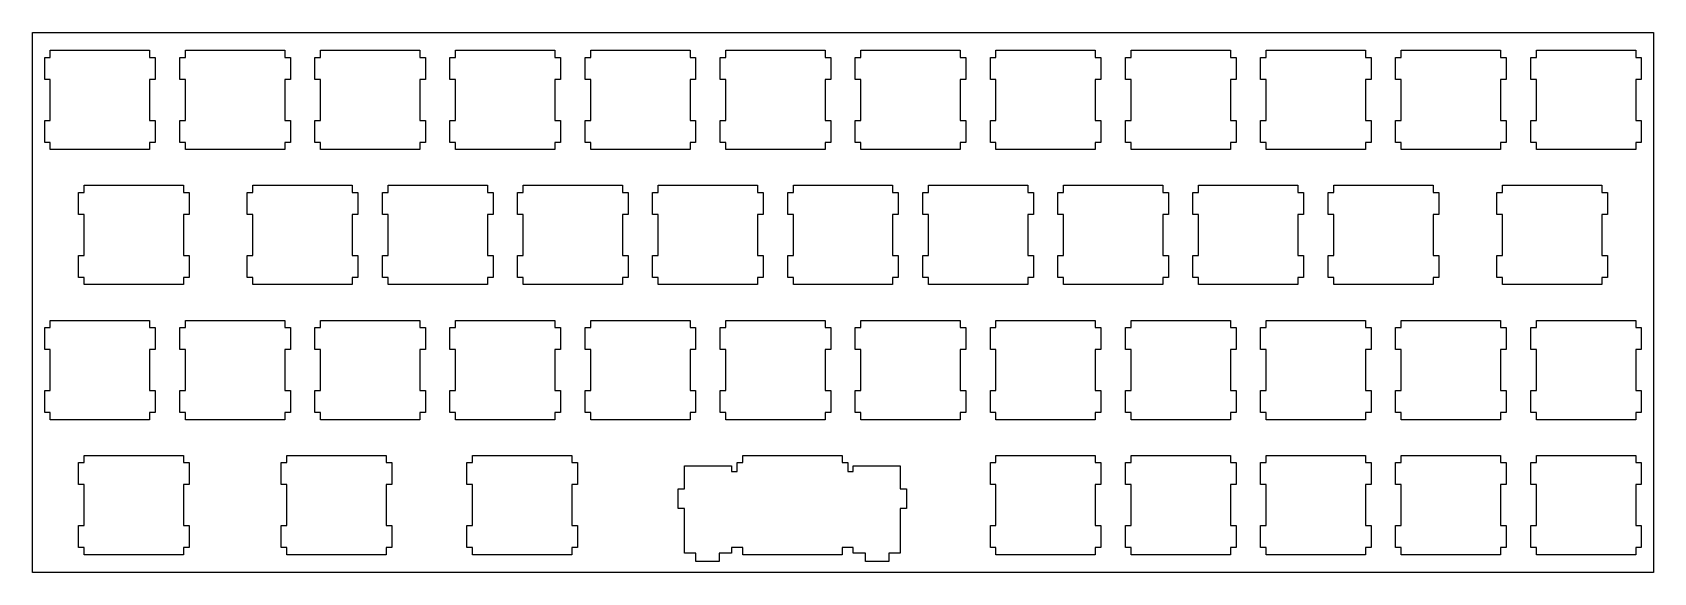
# Model space of a CAD drawing. Header units: inches. Extents: x 186 to 415, y 149 to 226.
import ezdxf

# ---------------------------------------------------------------- set-up
doc = ezdxf.new("R2010")
doc.units = ezdxf.units.IN
doc.header["$MEASUREMENT"] = 0

# ---------------------------------------------------------------- blocks, each defined once
blk = doc.blocks.new('block 2')
at = {"color": 7, "lineweight": 25}
blk.add_lwpolyline([(186.2, 225.6), (414.8, 225.6)], dxfattribs=at)
blk = doc.blocks.new('block 3')
at = {"color": 7, "lineweight": 25}
blk.add_lwpolyline([(414.8, 225.6), (414.8, 149.4)], dxfattribs=at)
blk = doc.blocks.new('block 4')
at = {"color": 7, "lineweight": 25}
blk.add_lwpolyline([(414.8, 149.4), (186.2, 149.4)], dxfattribs=at)
blk = doc.blocks.new('block 5')
at = {"color": 7, "lineweight": 25}
blk.add_lwpolyline([(186.2, 149.4), (186.2, 225.6)], dxfattribs=at)
blk = doc.blocks.new('block 6')
at = {"color": 7, "lineweight": 25}
blk.add_lwpolyline([(202.73, 210.08), (202.73, 209.07)], dxfattribs=at)
blk = doc.blocks.new('block 7')
at = {"color": 7, "lineweight": 25}
blk.add_lwpolyline([(202.73, 209.07), (188.72, 209.07)], dxfattribs=at)
blk = doc.blocks.new('block 8')
at = {"color": 7, "lineweight": 25}
blk.add_lwpolyline([(188.72, 209.07), (188.72, 210.08)], dxfattribs=at)
blk = doc.blocks.new('block 9')
at = {"color": 7, "lineweight": 25}
blk.add_lwpolyline([(188.72, 210.08), (187.93, 210.08)], dxfattribs=at)
blk = doc.blocks.new('block 10')
at = {"color": 7, "lineweight": 25}
blk.add_lwpolyline([(187.93, 210.08), (187.93, 213.18)], dxfattribs=at)
blk = doc.blocks.new('block 11')
at = {"color": 7, "lineweight": 25}
blk.add_lwpolyline([(187.93, 213.18), (188.72, 213.18)], dxfattribs=at)
blk = doc.blocks.new('block 12')
at = {"color": 7, "lineweight": 25}
blk.add_lwpolyline([(188.72, 213.18), (188.72, 218.97)], dxfattribs=at)
blk = doc.blocks.new('block 13')
at = {"color": 7, "lineweight": 25}
blk.add_lwpolyline([(188.72, 218.97), (187.93, 218.97)], dxfattribs=at)
blk = doc.blocks.new('block 14')
at = {"color": 7, "lineweight": 25}
blk.add_lwpolyline([(187.93, 218.97), (187.93, 222.08)], dxfattribs=at)
blk = doc.blocks.new('block 15')
at = {"color": 7, "lineweight": 25}
blk.add_lwpolyline([(187.93, 222.08), (188.72, 222.08)], dxfattribs=at)
blk = doc.blocks.new('block 16')
at = {"color": 7, "lineweight": 25}
blk.add_lwpolyline([(188.72, 222.08), (188.72, 223.08)], dxfattribs=at)
blk = doc.blocks.new('block 17')
at = {"color": 7, "lineweight": 25}
blk.add_lwpolyline([(188.72, 223.08), (202.73, 223.08)], dxfattribs=at)
blk = doc.blocks.new('block 18')
at = {"color": 7, "lineweight": 25}
blk.add_lwpolyline([(202.73, 223.08), (202.73, 222.08)], dxfattribs=at)
blk = doc.blocks.new('block 19')
at = {"color": 7, "lineweight": 25}
blk.add_lwpolyline([(202.73, 222.08), (203.52, 222.08)], dxfattribs=at)
blk = doc.blocks.new('block 20')
at = {"color": 7, "lineweight": 25}
blk.add_lwpolyline([(203.52, 222.08), (203.52, 218.97)], dxfattribs=at)
blk = doc.blocks.new('block 21')
at = {"color": 7, "lineweight": 25}
blk.add_lwpolyline([(203.52, 218.97), (202.73, 218.97)], dxfattribs=at)
blk = doc.blocks.new('block 22')
at = {"color": 7, "lineweight": 25}
blk.add_lwpolyline([(202.73, 218.97), (202.73, 213.18)], dxfattribs=at)
blk = doc.blocks.new('block 23')
at = {"color": 7, "lineweight": 25}
blk.add_lwpolyline([(202.73, 213.18), (203.52, 213.18)], dxfattribs=at)
blk = doc.blocks.new('block 24')
at = {"color": 7, "lineweight": 25}
blk.add_lwpolyline([(203.52, 213.18), (203.52, 210.08)], dxfattribs=at)
blk = doc.blocks.new('block 25')
at = {"color": 7, "lineweight": 25}
blk.add_lwpolyline([(203.52, 210.08), (202.73, 210.08)], dxfattribs=at)
blk = doc.blocks.new('block 26')
at = {"color": 7, "lineweight": 25}
blk.add_lwpolyline([(202.73, 171.97), (202.73, 170.97)], dxfattribs=at)
blk = doc.blocks.new('block 27')
at = {"color": 7, "lineweight": 25}
blk.add_lwpolyline([(202.73, 170.97), (188.72, 170.97)], dxfattribs=at)
blk = doc.blocks.new('block 28')
at = {"color": 7, "lineweight": 25}
blk.add_lwpolyline([(188.72, 170.97), (188.72, 171.97)], dxfattribs=at)
blk = doc.blocks.new('block 29')
at = {"color": 7, "lineweight": 25}
blk.add_lwpolyline([(188.72, 171.97), (187.93, 171.97)], dxfattribs=at)
blk = doc.blocks.new('block 30')
at = {"color": 7, "lineweight": 25}
blk.add_lwpolyline([(187.93, 171.97), (187.93, 175.08)], dxfattribs=at)
blk = doc.blocks.new('block 31')
at = {"color": 7, "lineweight": 25}
blk.add_lwpolyline([(187.93, 175.08), (188.72, 175.08)], dxfattribs=at)
blk = doc.blocks.new('block 32')
at = {"color": 7, "lineweight": 25}
blk.add_lwpolyline([(188.72, 175.08), (188.72, 180.87)], dxfattribs=at)
blk = doc.blocks.new('block 33')
at = {"color": 7, "lineweight": 25}
blk.add_lwpolyline([(188.72, 180.87), (187.93, 180.87)], dxfattribs=at)
blk = doc.blocks.new('block 34')
at = {"color": 7, "lineweight": 25}
blk.add_lwpolyline([(187.93, 180.87), (187.93, 183.97)], dxfattribs=at)
blk = doc.blocks.new('block 35')
at = {"color": 7, "lineweight": 25}
blk.add_lwpolyline([(187.93, 183.97), (188.72, 183.97)], dxfattribs=at)
blk = doc.blocks.new('block 36')
at = {"color": 7, "lineweight": 25}
blk.add_lwpolyline([(188.72, 183.97), (188.72, 184.98)], dxfattribs=at)
blk = doc.blocks.new('block 37')
at = {"color": 7, "lineweight": 25}
blk.add_lwpolyline([(188.72, 184.98), (202.73, 184.98)], dxfattribs=at)
blk = doc.blocks.new('block 38')
at = {"color": 7, "lineweight": 25}
blk.add_lwpolyline([(202.73, 184.98), (202.73, 183.97)], dxfattribs=at)
blk = doc.blocks.new('block 39')
at = {"color": 7, "lineweight": 25}
blk.add_lwpolyline([(202.73, 183.97), (203.52, 183.97)], dxfattribs=at)
blk = doc.blocks.new('block 40')
at = {"color": 7, "lineweight": 25}
blk.add_lwpolyline([(203.52, 183.97), (203.52, 180.87)], dxfattribs=at)
blk = doc.blocks.new('block 41')
at = {"color": 7, "lineweight": 25}
blk.add_lwpolyline([(203.52, 180.87), (202.73, 180.87)], dxfattribs=at)
blk = doc.blocks.new('block 42')
at = {"color": 7, "lineweight": 25}
blk.add_lwpolyline([(202.73, 180.87), (202.73, 175.08)], dxfattribs=at)
blk = doc.blocks.new('block 43')
at = {"color": 7, "lineweight": 25}
blk.add_lwpolyline([(202.73, 175.08), (203.52, 175.08)], dxfattribs=at)
blk = doc.blocks.new('block 44')
at = {"color": 7, "lineweight": 25}
blk.add_lwpolyline([(203.52, 175.08), (203.52, 171.97)], dxfattribs=at)
blk = doc.blocks.new('block 45')
at = {"color": 7, "lineweight": 25}
blk.add_lwpolyline([(203.52, 171.97), (202.73, 171.97)], dxfattribs=at)
blk = doc.blocks.new('block 46')
at = {"color": 7, "lineweight": 25}
blk.add_lwpolyline([(207.49, 191.03), (207.49, 190.02)], dxfattribs=at)
blk = doc.blocks.new('block 47')
at = {"color": 7, "lineweight": 25}
blk.add_lwpolyline([(207.49, 190.02), (193.49, 190.02)], dxfattribs=at)
blk = doc.blocks.new('block 48')
at = {"color": 7, "lineweight": 25}
blk.add_lwpolyline([(193.49, 190.02), (193.49, 191.03)], dxfattribs=at)
blk = doc.blocks.new('block 49')
at = {"color": 7, "lineweight": 25}
blk.add_lwpolyline([(193.49, 191.03), (192.69, 191.03)], dxfattribs=at)
blk = doc.blocks.new('block 50')
at = {"color": 7, "lineweight": 25}
blk.add_lwpolyline([(192.69, 191.03), (192.69, 194.13)], dxfattribs=at)
blk = doc.blocks.new('block 51')
at = {"color": 7, "lineweight": 25}
blk.add_lwpolyline([(192.69, 194.13), (193.49, 194.13)], dxfattribs=at)
blk = doc.blocks.new('block 52')
at = {"color": 7, "lineweight": 25}
blk.add_lwpolyline([(193.49, 194.13), (193.49, 199.92)], dxfattribs=at)
blk = doc.blocks.new('block 53')
at = {"color": 7, "lineweight": 25}
blk.add_lwpolyline([(193.49, 199.92), (192.69, 199.92)], dxfattribs=at)
blk = doc.blocks.new('block 54')
at = {"color": 7, "lineweight": 25}
blk.add_lwpolyline([(192.69, 199.92), (192.69, 203.02)], dxfattribs=at)
blk = doc.blocks.new('block 55')
at = {"color": 7, "lineweight": 25}
blk.add_lwpolyline([(192.69, 203.02), (193.49, 203.02)], dxfattribs=at)
blk = doc.blocks.new('block 56')
at = {"color": 7, "lineweight": 25}
blk.add_lwpolyline([(193.49, 203.02), (193.49, 204.03)], dxfattribs=at)
blk = doc.blocks.new('block 57')
at = {"color": 7, "lineweight": 25}
blk.add_lwpolyline([(193.49, 204.03), (207.49, 204.03)], dxfattribs=at)
blk = doc.blocks.new('block 58')
at = {"color": 7, "lineweight": 25}
blk.add_lwpolyline([(207.49, 204.03), (207.49, 203.02)], dxfattribs=at)
blk = doc.blocks.new('block 59')
at = {"color": 7, "lineweight": 25}
blk.add_lwpolyline([(207.49, 203.02), (208.29, 203.02)], dxfattribs=at)
blk = doc.blocks.new('block 60')
at = {"color": 7, "lineweight": 25}
blk.add_lwpolyline([(208.29, 203.02), (208.29, 199.92)], dxfattribs=at)
blk = doc.blocks.new('block 61')
at = {"color": 7, "lineweight": 25}
blk.add_lwpolyline([(208.29, 199.92), (207.49, 199.92)], dxfattribs=at)
blk = doc.blocks.new('block 62')
at = {"color": 7, "lineweight": 25}
blk.add_lwpolyline([(207.49, 199.92), (207.49, 194.13)], dxfattribs=at)
blk = doc.blocks.new('block 63')
at = {"color": 7, "lineweight": 25}
blk.add_lwpolyline([(207.49, 194.13), (208.29, 194.13)], dxfattribs=at)
blk = doc.blocks.new('block 64')
at = {"color": 7, "lineweight": 25}
blk.add_lwpolyline([(208.29, 194.13), (208.29, 191.03)], dxfattribs=at)
blk = doc.blocks.new('block 65')
at = {"color": 7, "lineweight": 25}
blk.add_lwpolyline([(208.29, 191.03), (207.49, 191.03)], dxfattribs=at)
blk = doc.blocks.new('block 66')
at = {"color": 7, "lineweight": 25}
blk.add_lwpolyline([(207.49, 152.92), (207.49, 151.92)], dxfattribs=at)
blk = doc.blocks.new('block 67')
at = {"color": 7, "lineweight": 25}
blk.add_lwpolyline([(207.49, 151.92), (193.49, 151.92)], dxfattribs=at)
blk = doc.blocks.new('block 68')
at = {"color": 7, "lineweight": 25}
blk.add_lwpolyline([(193.49, 151.92), (193.49, 152.92)], dxfattribs=at)
blk = doc.blocks.new('block 69')
at = {"color": 7, "lineweight": 25}
blk.add_lwpolyline([(193.49, 152.92), (192.69, 152.92)], dxfattribs=at)
blk = doc.blocks.new('block 70')
at = {"color": 7, "lineweight": 25}
blk.add_lwpolyline([(192.69, 152.92), (192.69, 156.03)], dxfattribs=at)
blk = doc.blocks.new('block 71')
at = {"color": 7, "lineweight": 25}
blk.add_lwpolyline([(192.69, 156.03), (193.49, 156.03)], dxfattribs=at)
blk = doc.blocks.new('block 72')
at = {"color": 7, "lineweight": 25}
blk.add_lwpolyline([(193.49, 156.03), (193.49, 161.82)], dxfattribs=at)
blk = doc.blocks.new('block 73')
at = {"color": 7, "lineweight": 25}
blk.add_lwpolyline([(193.49, 161.82), (192.69, 161.82)], dxfattribs=at)
blk = doc.blocks.new('block 74')
at = {"color": 7, "lineweight": 25}
blk.add_lwpolyline([(192.69, 161.82), (192.69, 164.92)], dxfattribs=at)
blk = doc.blocks.new('block 75')
at = {"color": 7, "lineweight": 25}
blk.add_lwpolyline([(192.69, 164.92), (193.49, 164.92)], dxfattribs=at)
blk = doc.blocks.new('block 76')
at = {"color": 7, "lineweight": 25}
blk.add_lwpolyline([(193.49, 164.92), (193.49, 165.93)], dxfattribs=at)
blk = doc.blocks.new('block 77')
at = {"color": 7, "lineweight": 25}
blk.add_lwpolyline([(193.49, 165.93), (207.49, 165.93)], dxfattribs=at)
blk = doc.blocks.new('block 78')
at = {"color": 7, "lineweight": 25}
blk.add_lwpolyline([(207.49, 165.93), (207.49, 164.92)], dxfattribs=at)
blk = doc.blocks.new('block 79')
at = {"color": 7, "lineweight": 25}
blk.add_lwpolyline([(207.49, 164.92), (208.29, 164.92)], dxfattribs=at)
blk = doc.blocks.new('block 80')
at = {"color": 7, "lineweight": 25}
blk.add_lwpolyline([(208.29, 164.92), (208.29, 161.82)], dxfattribs=at)
blk = doc.blocks.new('block 81')
at = {"color": 7, "lineweight": 25}
blk.add_lwpolyline([(208.29, 161.82), (207.49, 161.82)], dxfattribs=at)
blk = doc.blocks.new('block 82')
at = {"color": 7, "lineweight": 25}
blk.add_lwpolyline([(207.49, 161.82), (207.49, 156.03)], dxfattribs=at)
blk = doc.blocks.new('block 83')
at = {"color": 7, "lineweight": 25}
blk.add_lwpolyline([(207.49, 156.03), (208.29, 156.03)], dxfattribs=at)
blk = doc.blocks.new('block 84')
at = {"color": 7, "lineweight": 25}
blk.add_lwpolyline([(208.29, 156.03), (208.29, 152.92)], dxfattribs=at)
blk = doc.blocks.new('block 85')
at = {"color": 7, "lineweight": 25}
blk.add_lwpolyline([(208.29, 152.92), (207.49, 152.92)], dxfattribs=at)
blk = doc.blocks.new('block 86')
at = {"color": 7, "lineweight": 25}
blk.add_lwpolyline([(221.78, 210.08), (221.78, 209.07)], dxfattribs=at)
blk = doc.blocks.new('block 87')
at = {"color": 7, "lineweight": 25}
blk.add_lwpolyline([(221.78, 209.07), (207.77, 209.07)], dxfattribs=at)
blk = doc.blocks.new('block 88')
at = {"color": 7, "lineweight": 25}
blk.add_lwpolyline([(207.77, 209.07), (207.77, 210.08)], dxfattribs=at)
blk = doc.blocks.new('block 89')
at = {"color": 7, "lineweight": 25}
blk.add_lwpolyline([(207.77, 210.08), (206.98, 210.08)], dxfattribs=at)
blk = doc.blocks.new('block 90')
at = {"color": 7, "lineweight": 25}
blk.add_lwpolyline([(206.98, 210.08), (206.98, 213.18)], dxfattribs=at)
blk = doc.blocks.new('block 91')
at = {"color": 7, "lineweight": 25}
blk.add_lwpolyline([(206.98, 213.18), (207.77, 213.18)], dxfattribs=at)
blk = doc.blocks.new('block 92')
at = {"color": 7, "lineweight": 25}
blk.add_lwpolyline([(207.77, 213.18), (207.77, 218.97)], dxfattribs=at)
blk = doc.blocks.new('block 93')
at = {"color": 7, "lineweight": 25}
blk.add_lwpolyline([(207.77, 218.97), (206.98, 218.97)], dxfattribs=at)
blk = doc.blocks.new('block 94')
at = {"color": 7, "lineweight": 25}
blk.add_lwpolyline([(206.98, 218.97), (206.98, 222.08)], dxfattribs=at)
blk = doc.blocks.new('block 95')
at = {"color": 7, "lineweight": 25}
blk.add_lwpolyline([(206.98, 222.08), (207.77, 222.08)], dxfattribs=at)
blk = doc.blocks.new('block 96')
at = {"color": 7, "lineweight": 25}
blk.add_lwpolyline([(207.77, 222.08), (207.77, 223.08)], dxfattribs=at)
blk = doc.blocks.new('block 97')
at = {"color": 7, "lineweight": 25}
blk.add_lwpolyline([(207.77, 223.08), (221.78, 223.08)], dxfattribs=at)
blk = doc.blocks.new('block 98')
at = {"color": 7, "lineweight": 25}
blk.add_lwpolyline([(221.78, 223.08), (221.78, 222.08)], dxfattribs=at)
blk = doc.blocks.new('block 99')
at = {"color": 7, "lineweight": 25}
blk.add_lwpolyline([(221.78, 222.08), (222.57, 222.08)], dxfattribs=at)
blk = doc.blocks.new('block 100')
at = {"color": 7, "lineweight": 25}
blk.add_lwpolyline([(222.57, 222.08), (222.57, 218.97)], dxfattribs=at)
blk = doc.blocks.new('block 101')
at = {"color": 7, "lineweight": 25}
blk.add_lwpolyline([(222.57, 218.97), (221.78, 218.97)], dxfattribs=at)
blk = doc.blocks.new('block 102')
at = {"color": 7, "lineweight": 25}
blk.add_lwpolyline([(221.78, 218.97), (221.78, 213.18)], dxfattribs=at)
blk = doc.blocks.new('block 103')
at = {"color": 7, "lineweight": 25}
blk.add_lwpolyline([(221.78, 213.18), (222.57, 213.18)], dxfattribs=at)
blk = doc.blocks.new('block 104')
at = {"color": 7, "lineweight": 25}
blk.add_lwpolyline([(222.57, 213.18), (222.57, 210.08)], dxfattribs=at)
blk = doc.blocks.new('block 105')
at = {"color": 7, "lineweight": 25}
blk.add_lwpolyline([(222.57, 210.08), (221.78, 210.08)], dxfattribs=at)
blk = doc.blocks.new('block 106')
at = {"color": 7, "lineweight": 25}
blk.add_lwpolyline([(221.78, 171.97), (221.78, 170.97)], dxfattribs=at)
blk = doc.blocks.new('block 107')
at = {"color": 7, "lineweight": 25}
blk.add_lwpolyline([(221.78, 170.97), (207.77, 170.97)], dxfattribs=at)
blk = doc.blocks.new('block 108')
at = {"color": 7, "lineweight": 25}
blk.add_lwpolyline([(207.77, 170.97), (207.77, 171.97)], dxfattribs=at)
blk = doc.blocks.new('block 109')
at = {"color": 7, "lineweight": 25}
blk.add_lwpolyline([(207.77, 171.97), (206.98, 171.97)], dxfattribs=at)
blk = doc.blocks.new('block 110')
at = {"color": 7, "lineweight": 25}
blk.add_lwpolyline([(206.98, 171.97), (206.98, 175.08)], dxfattribs=at)
blk = doc.blocks.new('block 111')
at = {"color": 7, "lineweight": 25}
blk.add_lwpolyline([(206.98, 175.08), (207.77, 175.08)], dxfattribs=at)
blk = doc.blocks.new('block 112')
at = {"color": 7, "lineweight": 25}
blk.add_lwpolyline([(207.77, 175.08), (207.77, 180.87)], dxfattribs=at)
blk = doc.blocks.new('block 113')
at = {"color": 7, "lineweight": 25}
blk.add_lwpolyline([(207.77, 180.87), (206.98, 180.87)], dxfattribs=at)
blk = doc.blocks.new('block 114')
at = {"color": 7, "lineweight": 25}
blk.add_lwpolyline([(206.98, 180.87), (206.98, 183.97)], dxfattribs=at)
blk = doc.blocks.new('block 115')
at = {"color": 7, "lineweight": 25}
blk.add_lwpolyline([(206.98, 183.97), (207.77, 183.97)], dxfattribs=at)
blk = doc.blocks.new('block 116')
at = {"color": 7, "lineweight": 25}
blk.add_lwpolyline([(207.77, 183.97), (207.77, 184.98)], dxfattribs=at)
blk = doc.blocks.new('block 117')
at = {"color": 7, "lineweight": 25}
blk.add_lwpolyline([(207.77, 184.98), (221.78, 184.98)], dxfattribs=at)
blk = doc.blocks.new('block 118')
at = {"color": 7, "lineweight": 25}
blk.add_lwpolyline([(221.78, 184.98), (221.78, 183.97)], dxfattribs=at)
blk = doc.blocks.new('block 119')
at = {"color": 7, "lineweight": 25}
blk.add_lwpolyline([(221.78, 183.97), (222.57, 183.97)], dxfattribs=at)
blk = doc.blocks.new('block 120')
at = {"color": 7, "lineweight": 25}
blk.add_lwpolyline([(222.57, 183.97), (222.57, 180.87)], dxfattribs=at)
blk = doc.blocks.new('block 121')
at = {"color": 7, "lineweight": 25}
blk.add_lwpolyline([(222.57, 180.87), (221.78, 180.87)], dxfattribs=at)
blk = doc.blocks.new('block 122')
at = {"color": 7, "lineweight": 25}
blk.add_lwpolyline([(221.78, 180.87), (221.78, 175.08)], dxfattribs=at)
blk = doc.blocks.new('block 123')
at = {"color": 7, "lineweight": 25}
blk.add_lwpolyline([(221.78, 175.08), (222.57, 175.08)], dxfattribs=at)
blk = doc.blocks.new('block 124')
at = {"color": 7, "lineweight": 25}
blk.add_lwpolyline([(222.57, 175.08), (222.57, 171.97)], dxfattribs=at)
blk = doc.blocks.new('block 125')
at = {"color": 7, "lineweight": 25}
blk.add_lwpolyline([(222.57, 171.97), (221.78, 171.97)], dxfattribs=at)
blk = doc.blocks.new('block 126')
at = {"color": 7, "lineweight": 25}
blk.add_lwpolyline([(231.3, 191.03), (231.3, 190.02)], dxfattribs=at)
blk = doc.blocks.new('block 127')
at = {"color": 7, "lineweight": 25}
blk.add_lwpolyline([(231.3, 190.02), (217.3, 190.02)], dxfattribs=at)
blk = doc.blocks.new('block 128')
at = {"color": 7, "lineweight": 25}
blk.add_lwpolyline([(217.3, 190.02), (217.3, 191.03)], dxfattribs=at)
blk = doc.blocks.new('block 129')
at = {"color": 7, "lineweight": 25}
blk.add_lwpolyline([(217.3, 191.03), (216.5, 191.03)], dxfattribs=at)
blk = doc.blocks.new('block 130')
at = {"color": 7, "lineweight": 25}
blk.add_lwpolyline([(216.5, 191.03), (216.5, 194.13)], dxfattribs=at)
blk = doc.blocks.new('block 131')
at = {"color": 7, "lineweight": 25}
blk.add_lwpolyline([(216.5, 194.13), (217.3, 194.13)], dxfattribs=at)
blk = doc.blocks.new('block 132')
at = {"color": 7, "lineweight": 25}
blk.add_lwpolyline([(217.3, 194.13), (217.3, 199.92)], dxfattribs=at)
blk = doc.blocks.new('block 133')
at = {"color": 7, "lineweight": 25}
blk.add_lwpolyline([(217.3, 199.92), (216.5, 199.92)], dxfattribs=at)
blk = doc.blocks.new('block 134')
at = {"color": 7, "lineweight": 25}
blk.add_lwpolyline([(216.5, 199.92), (216.5, 203.02)], dxfattribs=at)
blk = doc.blocks.new('block 135')
at = {"color": 7, "lineweight": 25}
blk.add_lwpolyline([(216.5, 203.02), (217.3, 203.02)], dxfattribs=at)
blk = doc.blocks.new('block 136')
at = {"color": 7, "lineweight": 25}
blk.add_lwpolyline([(217.3, 203.02), (217.3, 204.03)], dxfattribs=at)
blk = doc.blocks.new('block 137')
at = {"color": 7, "lineweight": 25}
blk.add_lwpolyline([(217.3, 204.03), (231.3, 204.03)], dxfattribs=at)
blk = doc.blocks.new('block 138')
at = {"color": 7, "lineweight": 25}
blk.add_lwpolyline([(231.3, 204.03), (231.3, 203.02)], dxfattribs=at)
blk = doc.blocks.new('block 139')
at = {"color": 7, "lineweight": 25}
blk.add_lwpolyline([(231.3, 203.02), (232.1, 203.02)], dxfattribs=at)
blk = doc.blocks.new('block 140')
at = {"color": 7, "lineweight": 25}
blk.add_lwpolyline([(232.1, 203.02), (232.1, 199.92)], dxfattribs=at)
blk = doc.blocks.new('block 141')
at = {"color": 7, "lineweight": 25}
blk.add_lwpolyline([(232.1, 199.92), (231.3, 199.92)], dxfattribs=at)
blk = doc.blocks.new('block 142')
at = {"color": 7, "lineweight": 25}
blk.add_lwpolyline([(231.3, 199.92), (231.3, 194.13)], dxfattribs=at)
blk = doc.blocks.new('block 143')
at = {"color": 7, "lineweight": 25}
blk.add_lwpolyline([(231.3, 194.13), (232.1, 194.13)], dxfattribs=at)
blk = doc.blocks.new('block 144')
at = {"color": 7, "lineweight": 25}
blk.add_lwpolyline([(232.1, 194.13), (232.1, 191.03)], dxfattribs=at)
blk = doc.blocks.new('block 145')
at = {"color": 7, "lineweight": 25}
blk.add_lwpolyline([(232.1, 191.03), (231.3, 191.03)], dxfattribs=at)
blk = doc.blocks.new('block 146')
at = {"color": 7, "lineweight": 25}
blk.add_lwpolyline([(236.06, 152.92), (236.06, 151.92)], dxfattribs=at)
blk = doc.blocks.new('block 147')
at = {"color": 7, "lineweight": 25}
blk.add_lwpolyline([(236.06, 151.92), (222.06, 151.92)], dxfattribs=at)
blk = doc.blocks.new('block 148')
at = {"color": 7, "lineweight": 25}
blk.add_lwpolyline([(222.06, 151.92), (222.06, 152.92)], dxfattribs=at)
blk = doc.blocks.new('block 149')
at = {"color": 7, "lineweight": 25}
blk.add_lwpolyline([(222.06, 152.92), (221.26, 152.92)], dxfattribs=at)
blk = doc.blocks.new('block 150')
at = {"color": 7, "lineweight": 25}
blk.add_lwpolyline([(221.26, 152.92), (221.26, 156.03)], dxfattribs=at)
blk = doc.blocks.new('block 151')
at = {"color": 7, "lineweight": 25}
blk.add_lwpolyline([(221.26, 156.03), (222.06, 156.03)], dxfattribs=at)
blk = doc.blocks.new('block 152')
at = {"color": 7, "lineweight": 25}
blk.add_lwpolyline([(222.06, 156.03), (222.06, 161.82)], dxfattribs=at)
blk = doc.blocks.new('block 153')
at = {"color": 7, "lineweight": 25}
blk.add_lwpolyline([(222.06, 161.82), (221.26, 161.82)], dxfattribs=at)
blk = doc.blocks.new('block 154')
at = {"color": 7, "lineweight": 25}
blk.add_lwpolyline([(221.26, 161.82), (221.26, 164.92)], dxfattribs=at)
blk = doc.blocks.new('block 155')
at = {"color": 7, "lineweight": 25}
blk.add_lwpolyline([(221.26, 164.92), (222.06, 164.92)], dxfattribs=at)
blk = doc.blocks.new('block 156')
at = {"color": 7, "lineweight": 25}
blk.add_lwpolyline([(222.06, 164.92), (222.06, 165.93)], dxfattribs=at)
blk = doc.blocks.new('block 157')
at = {"color": 7, "lineweight": 25}
blk.add_lwpolyline([(222.06, 165.93), (236.06, 165.93)], dxfattribs=at)
blk = doc.blocks.new('block 158')
at = {"color": 7, "lineweight": 25}
blk.add_lwpolyline([(236.06, 165.93), (236.06, 164.92)], dxfattribs=at)
blk = doc.blocks.new('block 159')
at = {"color": 7, "lineweight": 25}
blk.add_lwpolyline([(236.06, 164.92), (236.86, 164.92)], dxfattribs=at)
blk = doc.blocks.new('block 160')
at = {"color": 7, "lineweight": 25}
blk.add_lwpolyline([(236.86, 164.92), (236.86, 161.82)], dxfattribs=at)
blk = doc.blocks.new('block 161')
at = {"color": 7, "lineweight": 25}
blk.add_lwpolyline([(236.86, 161.82), (236.06, 161.82)], dxfattribs=at)
blk = doc.blocks.new('block 162')
at = {"color": 7, "lineweight": 25}
blk.add_lwpolyline([(236.06, 161.82), (236.06, 156.03)], dxfattribs=at)
blk = doc.blocks.new('block 163')
at = {"color": 7, "lineweight": 25}
blk.add_lwpolyline([(236.06, 156.03), (236.86, 156.03)], dxfattribs=at)
blk = doc.blocks.new('block 164')
at = {"color": 7, "lineweight": 25}
blk.add_lwpolyline([(236.86, 156.03), (236.86, 152.92)], dxfattribs=at)
blk = doc.blocks.new('block 165')
at = {"color": 7, "lineweight": 25}
blk.add_lwpolyline([(236.86, 152.92), (236.06, 152.92)], dxfattribs=at)
blk = doc.blocks.new('block 166')
at = {"color": 7, "lineweight": 25}
blk.add_lwpolyline([(240.83, 210.08), (240.83, 209.07)], dxfattribs=at)
blk = doc.blocks.new('block 167')
at = {"color": 7, "lineweight": 25}
blk.add_lwpolyline([(240.83, 209.07), (226.82, 209.07)], dxfattribs=at)
blk = doc.blocks.new('block 168')
at = {"color": 7, "lineweight": 25}
blk.add_lwpolyline([(226.82, 209.07), (226.82, 210.08)], dxfattribs=at)
blk = doc.blocks.new('block 169')
at = {"color": 7, "lineweight": 25}
blk.add_lwpolyline([(226.82, 210.08), (226.02, 210.08)], dxfattribs=at)
blk = doc.blocks.new('block 170')
at = {"color": 7, "lineweight": 25}
blk.add_lwpolyline([(226.02, 210.08), (226.02, 213.18)], dxfattribs=at)
blk = doc.blocks.new('block 171')
at = {"color": 7, "lineweight": 25}
blk.add_lwpolyline([(226.02, 213.18), (226.82, 213.18)], dxfattribs=at)
blk = doc.blocks.new('block 172')
at = {"color": 7, "lineweight": 25}
blk.add_lwpolyline([(226.82, 213.18), (226.82, 218.97)], dxfattribs=at)
blk = doc.blocks.new('block 173')
at = {"color": 7, "lineweight": 25}
blk.add_lwpolyline([(226.82, 218.97), (226.02, 218.97)], dxfattribs=at)
blk = doc.blocks.new('block 174')
at = {"color": 7, "lineweight": 25}
blk.add_lwpolyline([(226.02, 218.97), (226.02, 222.08)], dxfattribs=at)
blk = doc.blocks.new('block 175')
at = {"color": 7, "lineweight": 25}
blk.add_lwpolyline([(226.02, 222.08), (226.82, 222.08)], dxfattribs=at)
blk = doc.blocks.new('block 176')
at = {"color": 7, "lineweight": 25}
blk.add_lwpolyline([(226.82, 222.08), (226.82, 223.08)], dxfattribs=at)
blk = doc.blocks.new('block 177')
at = {"color": 7, "lineweight": 25}
blk.add_lwpolyline([(226.82, 223.08), (240.83, 223.08)], dxfattribs=at)
blk = doc.blocks.new('block 178')
at = {"color": 7, "lineweight": 25}
blk.add_lwpolyline([(240.83, 223.08), (240.83, 222.08)], dxfattribs=at)
blk = doc.blocks.new('block 179')
at = {"color": 7, "lineweight": 25}
blk.add_lwpolyline([(240.83, 222.08), (241.62, 222.08)], dxfattribs=at)
blk = doc.blocks.new('block 180')
at = {"color": 7, "lineweight": 25}
blk.add_lwpolyline([(241.62, 222.08), (241.62, 218.97)], dxfattribs=at)
blk = doc.blocks.new('block 181')
at = {"color": 7, "lineweight": 25}
blk.add_lwpolyline([(241.62, 218.97), (240.83, 218.97)], dxfattribs=at)
blk = doc.blocks.new('block 182')
at = {"color": 7, "lineweight": 25}
blk.add_lwpolyline([(240.83, 218.97), (240.83, 213.18)], dxfattribs=at)
blk = doc.blocks.new('block 183')
at = {"color": 7, "lineweight": 25}
blk.add_lwpolyline([(240.83, 213.18), (241.62, 213.18)], dxfattribs=at)
blk = doc.blocks.new('block 184')
at = {"color": 7, "lineweight": 25}
blk.add_lwpolyline([(241.62, 213.18), (241.62, 210.08)], dxfattribs=at)
blk = doc.blocks.new('block 185')
at = {"color": 7, "lineweight": 25}
blk.add_lwpolyline([(241.62, 210.08), (240.83, 210.08)], dxfattribs=at)
blk = doc.blocks.new('block 186')
at = {"color": 7, "lineweight": 25}
blk.add_lwpolyline([(240.83, 171.97), (240.83, 170.97)], dxfattribs=at)
blk = doc.blocks.new('block 187')
at = {"color": 7, "lineweight": 25}
blk.add_lwpolyline([(240.83, 170.97), (226.82, 170.97)], dxfattribs=at)
blk = doc.blocks.new('block 188')
at = {"color": 7, "lineweight": 25}
blk.add_lwpolyline([(226.82, 170.97), (226.82, 171.97)], dxfattribs=at)
blk = doc.blocks.new('block 189')
at = {"color": 7, "lineweight": 25}
blk.add_lwpolyline([(226.82, 171.97), (226.02, 171.97)], dxfattribs=at)
blk = doc.blocks.new('block 190')
at = {"color": 7, "lineweight": 25}
blk.add_lwpolyline([(226.02, 171.97), (226.02, 175.08)], dxfattribs=at)
blk = doc.blocks.new('block 191')
at = {"color": 7, "lineweight": 25}
blk.add_lwpolyline([(226.02, 175.08), (226.82, 175.08)], dxfattribs=at)
blk = doc.blocks.new('block 192')
at = {"color": 7, "lineweight": 25}
blk.add_lwpolyline([(226.82, 175.08), (226.82, 180.87)], dxfattribs=at)
blk = doc.blocks.new('block 193')
at = {"color": 7, "lineweight": 25}
blk.add_lwpolyline([(226.82, 180.87), (226.02, 180.87)], dxfattribs=at)
blk = doc.blocks.new('block 194')
at = {"color": 7, "lineweight": 25}
blk.add_lwpolyline([(226.02, 180.87), (226.02, 183.97)], dxfattribs=at)
blk = doc.blocks.new('block 195')
at = {"color": 7, "lineweight": 25}
blk.add_lwpolyline([(226.02, 183.97), (226.82, 183.97)], dxfattribs=at)
blk = doc.blocks.new('block 196')
at = {"color": 7, "lineweight": 25}
blk.add_lwpolyline([(226.82, 183.97), (226.82, 184.98)], dxfattribs=at)
blk = doc.blocks.new('block 197')
at = {"color": 7, "lineweight": 25}
blk.add_lwpolyline([(226.82, 184.98), (240.83, 184.98)], dxfattribs=at)
blk = doc.blocks.new('block 198')
at = {"color": 7, "lineweight": 25}
blk.add_lwpolyline([(240.83, 184.98), (240.83, 183.97)], dxfattribs=at)
blk = doc.blocks.new('block 199')
at = {"color": 7, "lineweight": 25}
blk.add_lwpolyline([(240.83, 183.97), (241.62, 183.97)], dxfattribs=at)
blk = doc.blocks.new('block 200')
at = {"color": 7, "lineweight": 25}
blk.add_lwpolyline([(241.62, 183.97), (241.62, 180.87)], dxfattribs=at)
blk = doc.blocks.new('block 201')
at = {"color": 7, "lineweight": 25}
blk.add_lwpolyline([(241.62, 180.87), (240.83, 180.87)], dxfattribs=at)
blk = doc.blocks.new('block 202')
at = {"color": 7, "lineweight": 25}
blk.add_lwpolyline([(240.83, 180.87), (240.83, 175.08)], dxfattribs=at)
blk = doc.blocks.new('block 203')
at = {"color": 7, "lineweight": 25}
blk.add_lwpolyline([(240.83, 175.08), (241.62, 175.08)], dxfattribs=at)
blk = doc.blocks.new('block 204')
at = {"color": 7, "lineweight": 25}
blk.add_lwpolyline([(241.62, 175.08), (241.62, 171.97)], dxfattribs=at)
blk = doc.blocks.new('block 205')
at = {"color": 7, "lineweight": 25}
blk.add_lwpolyline([(241.62, 171.97), (240.83, 171.97)], dxfattribs=at)
blk = doc.blocks.new('block 206')
at = {"color": 7, "lineweight": 25}
blk.add_lwpolyline([(250.35, 191.03), (250.35, 190.02)], dxfattribs=at)
blk = doc.blocks.new('block 207')
at = {"color": 7, "lineweight": 25}
blk.add_lwpolyline([(250.35, 190.02), (236.35, 190.02)], dxfattribs=at)
blk = doc.blocks.new('block 208')
at = {"color": 7, "lineweight": 25}
blk.add_lwpolyline([(236.35, 190.02), (236.35, 191.03)], dxfattribs=at)
blk = doc.blocks.new('block 209')
at = {"color": 7, "lineweight": 25}
blk.add_lwpolyline([(236.35, 191.03), (235.55, 191.03)], dxfattribs=at)
blk = doc.blocks.new('block 210')
at = {"color": 7, "lineweight": 25}
blk.add_lwpolyline([(235.55, 191.03), (235.55, 194.13)], dxfattribs=at)
blk = doc.blocks.new('block 211')
at = {"color": 7, "lineweight": 25}
blk.add_lwpolyline([(235.55, 194.13), (236.35, 194.13)], dxfattribs=at)
blk = doc.blocks.new('block 212')
at = {"color": 7, "lineweight": 25}
blk.add_lwpolyline([(236.35, 194.13), (236.35, 199.92)], dxfattribs=at)
blk = doc.blocks.new('block 213')
at = {"color": 7, "lineweight": 25}
blk.add_lwpolyline([(236.35, 199.92), (235.55, 199.92)], dxfattribs=at)
blk = doc.blocks.new('block 214')
at = {"color": 7, "lineweight": 25}
blk.add_lwpolyline([(235.55, 199.92), (235.55, 203.02)], dxfattribs=at)
blk = doc.blocks.new('block 215')
at = {"color": 7, "lineweight": 25}
blk.add_lwpolyline([(235.55, 203.02), (236.35, 203.02)], dxfattribs=at)
blk = doc.blocks.new('block 216')
at = {"color": 7, "lineweight": 25}
blk.add_lwpolyline([(236.35, 203.02), (236.35, 204.03)], dxfattribs=at)
blk = doc.blocks.new('block 217')
at = {"color": 7, "lineweight": 25}
blk.add_lwpolyline([(236.35, 204.03), (250.35, 204.03)], dxfattribs=at)
blk = doc.blocks.new('block 218')
at = {"color": 7, "lineweight": 25}
blk.add_lwpolyline([(250.35, 204.03), (250.35, 203.02)], dxfattribs=at)
blk = doc.blocks.new('block 219')
at = {"color": 7, "lineweight": 25}
blk.add_lwpolyline([(250.35, 203.02), (251.15, 203.02)], dxfattribs=at)
blk = doc.blocks.new('block 220')
at = {"color": 7, "lineweight": 25}
blk.add_lwpolyline([(251.15, 203.02), (251.15, 199.92)], dxfattribs=at)
blk = doc.blocks.new('block 221')
at = {"color": 7, "lineweight": 25}
blk.add_lwpolyline([(251.15, 199.92), (250.35, 199.92)], dxfattribs=at)
blk = doc.blocks.new('block 222')
at = {"color": 7, "lineweight": 25}
blk.add_lwpolyline([(250.35, 199.92), (250.35, 194.13)], dxfattribs=at)
blk = doc.blocks.new('block 223')
at = {"color": 7, "lineweight": 25}
blk.add_lwpolyline([(250.35, 194.13), (251.15, 194.13)], dxfattribs=at)
blk = doc.blocks.new('block 224')
at = {"color": 7, "lineweight": 25}
blk.add_lwpolyline([(251.15, 194.13), (251.15, 191.03)], dxfattribs=at)
blk = doc.blocks.new('block 225')
at = {"color": 7, "lineweight": 25}
blk.add_lwpolyline([(251.15, 191.03), (250.35, 191.03)], dxfattribs=at)
blk = doc.blocks.new('block 226')
at = {"color": 7, "lineweight": 25}
blk.add_lwpolyline([(259.87, 210.08), (259.87, 209.07)], dxfattribs=at)
blk = doc.blocks.new('block 227')
at = {"color": 7, "lineweight": 25}
blk.add_lwpolyline([(259.87, 209.07), (245.87, 209.07)], dxfattribs=at)
blk = doc.blocks.new('block 228')
at = {"color": 7, "lineweight": 25}
blk.add_lwpolyline([(245.87, 209.07), (245.87, 210.08)], dxfattribs=at)
blk = doc.blocks.new('block 229')
at = {"color": 7, "lineweight": 25}
blk.add_lwpolyline([(245.87, 210.08), (245.08, 210.08)], dxfattribs=at)
blk = doc.blocks.new('block 230')
at = {"color": 7, "lineweight": 25}
blk.add_lwpolyline([(245.08, 210.08), (245.08, 213.18)], dxfattribs=at)
blk = doc.blocks.new('block 231')
at = {"color": 7, "lineweight": 25}
blk.add_lwpolyline([(245.08, 213.18), (245.87, 213.18)], dxfattribs=at)
blk = doc.blocks.new('block 232')
at = {"color": 7, "lineweight": 25}
blk.add_lwpolyline([(245.87, 213.18), (245.87, 218.97)], dxfattribs=at)
blk = doc.blocks.new('block 233')
at = {"color": 7, "lineweight": 25}
blk.add_lwpolyline([(245.87, 218.97), (245.08, 218.97)], dxfattribs=at)
blk = doc.blocks.new('block 234')
at = {"color": 7, "lineweight": 25}
blk.add_lwpolyline([(245.08, 218.97), (245.08, 222.08)], dxfattribs=at)
blk = doc.blocks.new('block 235')
at = {"color": 7, "lineweight": 25}
blk.add_lwpolyline([(245.08, 222.08), (245.87, 222.08)], dxfattribs=at)
blk = doc.blocks.new('block 236')
at = {"color": 7, "lineweight": 25}
blk.add_lwpolyline([(245.87, 222.08), (245.87, 223.08)], dxfattribs=at)
blk = doc.blocks.new('block 237')
at = {"color": 7, "lineweight": 25}
blk.add_lwpolyline([(245.87, 223.08), (259.87, 223.08)], dxfattribs=at)
blk = doc.blocks.new('block 238')
at = {"color": 7, "lineweight": 25}
blk.add_lwpolyline([(259.87, 223.08), (259.87, 222.08)], dxfattribs=at)
blk = doc.blocks.new('block 239')
at = {"color": 7, "lineweight": 25}
blk.add_lwpolyline([(259.87, 222.08), (260.67, 222.08)], dxfattribs=at)
blk = doc.blocks.new('block 240')
at = {"color": 7, "lineweight": 25}
blk.add_lwpolyline([(260.67, 222.08), (260.67, 218.97)], dxfattribs=at)
blk = doc.blocks.new('block 241')
at = {"color": 7, "lineweight": 25}
blk.add_lwpolyline([(260.67, 218.97), (259.87, 218.97)], dxfattribs=at)
blk = doc.blocks.new('block 242')
at = {"color": 7, "lineweight": 25}
blk.add_lwpolyline([(259.87, 218.97), (259.87, 213.18)], dxfattribs=at)
blk = doc.blocks.new('block 243')
at = {"color": 7, "lineweight": 25}
blk.add_lwpolyline([(259.87, 213.18), (260.67, 213.18)], dxfattribs=at)
blk = doc.blocks.new('block 244')
at = {"color": 7, "lineweight": 25}
blk.add_lwpolyline([(260.67, 213.18), (260.67, 210.08)], dxfattribs=at)
blk = doc.blocks.new('block 245')
at = {"color": 7, "lineweight": 25}
blk.add_lwpolyline([(260.67, 210.08), (259.87, 210.08)], dxfattribs=at)
blk = doc.blocks.new('block 246')
at = {"color": 7, "lineweight": 25}
blk.add_lwpolyline([(259.87, 171.97), (259.87, 170.97)], dxfattribs=at)
blk = doc.blocks.new('block 247')
at = {"color": 7, "lineweight": 25}
blk.add_lwpolyline([(259.87, 170.97), (245.87, 170.97)], dxfattribs=at)
blk = doc.blocks.new('block 248')
at = {"color": 7, "lineweight": 25}
blk.add_lwpolyline([(245.87, 170.97), (245.87, 171.97)], dxfattribs=at)
blk = doc.blocks.new('block 249')
at = {"color": 7, "lineweight": 25}
blk.add_lwpolyline([(245.87, 171.97), (245.08, 171.97)], dxfattribs=at)
blk = doc.blocks.new('block 250')
at = {"color": 7, "lineweight": 25}
blk.add_lwpolyline([(245.08, 171.97), (245.08, 175.08)], dxfattribs=at)
blk = doc.blocks.new('block 251')
at = {"color": 7, "lineweight": 25}
blk.add_lwpolyline([(245.08, 175.08), (245.87, 175.08)], dxfattribs=at)
blk = doc.blocks.new('block 252')
at = {"color": 7, "lineweight": 25}
blk.add_lwpolyline([(245.87, 175.08), (245.87, 180.87)], dxfattribs=at)
blk = doc.blocks.new('block 253')
at = {"color": 7, "lineweight": 25}
blk.add_lwpolyline([(245.87, 180.87), (245.08, 180.87)], dxfattribs=at)
blk = doc.blocks.new('block 254')
at = {"color": 7, "lineweight": 25}
blk.add_lwpolyline([(245.08, 180.87), (245.08, 183.97)], dxfattribs=at)
blk = doc.blocks.new('block 255')
at = {"color": 7, "lineweight": 25}
blk.add_lwpolyline([(245.08, 183.97), (245.87, 183.97)], dxfattribs=at)
blk = doc.blocks.new('block 256')
at = {"color": 7, "lineweight": 25}
blk.add_lwpolyline([(245.87, 183.97), (245.87, 184.98)], dxfattribs=at)
blk = doc.blocks.new('block 257')
at = {"color": 7, "lineweight": 25}
blk.add_lwpolyline([(245.87, 184.98), (259.87, 184.98)], dxfattribs=at)
blk = doc.blocks.new('block 258')
at = {"color": 7, "lineweight": 25}
blk.add_lwpolyline([(259.87, 184.98), (259.87, 183.97)], dxfattribs=at)
blk = doc.blocks.new('block 259')
at = {"color": 7, "lineweight": 25}
blk.add_lwpolyline([(259.87, 183.97), (260.67, 183.97)], dxfattribs=at)
blk = doc.blocks.new('block 260')
at = {"color": 7, "lineweight": 25}
blk.add_lwpolyline([(260.67, 183.97), (260.67, 180.87)], dxfattribs=at)
blk = doc.blocks.new('block 261')
at = {"color": 7, "lineweight": 25}
blk.add_lwpolyline([(260.67, 180.87), (259.87, 180.87)], dxfattribs=at)
blk = doc.blocks.new('block 262')
at = {"color": 7, "lineweight": 25}
blk.add_lwpolyline([(259.87, 180.87), (259.87, 175.08)], dxfattribs=at)
blk = doc.blocks.new('block 263')
at = {"color": 7, "lineweight": 25}
blk.add_lwpolyline([(259.87, 175.08), (260.67, 175.08)], dxfattribs=at)
blk = doc.blocks.new('block 264')
at = {"color": 7, "lineweight": 25}
blk.add_lwpolyline([(260.67, 175.08), (260.67, 171.97)], dxfattribs=at)
blk = doc.blocks.new('block 265')
at = {"color": 7, "lineweight": 25}
blk.add_lwpolyline([(260.67, 171.97), (259.87, 171.97)], dxfattribs=at)
blk = doc.blocks.new('block 266')
at = {"color": 7, "lineweight": 25}
blk.add_lwpolyline([(262.26, 152.92), (262.26, 151.92)], dxfattribs=at)
blk = doc.blocks.new('block 267')
at = {"color": 7, "lineweight": 25}
blk.add_lwpolyline([(262.26, 151.92), (248.26, 151.92)], dxfattribs=at)
blk = doc.blocks.new('block 268')
at = {"color": 7, "lineweight": 25}
blk.add_lwpolyline([(248.26, 151.92), (248.26, 152.92)], dxfattribs=at)
blk = doc.blocks.new('block 269')
at = {"color": 7, "lineweight": 25}
blk.add_lwpolyline([(248.26, 152.92), (247.46, 152.92)], dxfattribs=at)
blk = doc.blocks.new('block 270')
at = {"color": 7, "lineweight": 25}
blk.add_lwpolyline([(247.46, 152.92), (247.46, 156.03)], dxfattribs=at)
blk = doc.blocks.new('block 271')
at = {"color": 7, "lineweight": 25}
blk.add_lwpolyline([(247.46, 156.03), (248.26, 156.03)], dxfattribs=at)
blk = doc.blocks.new('block 272')
at = {"color": 7, "lineweight": 25}
blk.add_lwpolyline([(248.26, 156.03), (248.26, 161.82)], dxfattribs=at)
blk = doc.blocks.new('block 273')
at = {"color": 7, "lineweight": 25}
blk.add_lwpolyline([(248.26, 161.82), (247.46, 161.82)], dxfattribs=at)
blk = doc.blocks.new('block 274')
at = {"color": 7, "lineweight": 25}
blk.add_lwpolyline([(247.46, 161.82), (247.46, 164.92)], dxfattribs=at)
blk = doc.blocks.new('block 275')
at = {"color": 7, "lineweight": 25}
blk.add_lwpolyline([(247.46, 164.92), (248.26, 164.92)], dxfattribs=at)
blk = doc.blocks.new('block 276')
at = {"color": 7, "lineweight": 25}
blk.add_lwpolyline([(248.26, 164.92), (248.26, 165.93)], dxfattribs=at)
blk = doc.blocks.new('block 277')
at = {"color": 7, "lineweight": 25}
blk.add_lwpolyline([(248.26, 165.93), (262.26, 165.93)], dxfattribs=at)
blk = doc.blocks.new('block 278')
at = {"color": 7, "lineweight": 25}
blk.add_lwpolyline([(262.26, 165.93), (262.26, 164.92)], dxfattribs=at)
blk = doc.blocks.new('block 279')
at = {"color": 7, "lineweight": 25}
blk.add_lwpolyline([(262.26, 164.92), (263.06, 164.92)], dxfattribs=at)
blk = doc.blocks.new('block 280')
at = {"color": 7, "lineweight": 25}
blk.add_lwpolyline([(263.06, 164.92), (263.06, 161.82)], dxfattribs=at)
blk = doc.blocks.new('block 281')
at = {"color": 7, "lineweight": 25}
blk.add_lwpolyline([(263.06, 161.82), (262.26, 161.82)], dxfattribs=at)
blk = doc.blocks.new('block 282')
at = {"color": 7, "lineweight": 25}
blk.add_lwpolyline([(262.26, 161.82), (262.26, 156.03)], dxfattribs=at)
blk = doc.blocks.new('block 283')
at = {"color": 7, "lineweight": 25}
blk.add_lwpolyline([(262.26, 156.03), (263.06, 156.03)], dxfattribs=at)
blk = doc.blocks.new('block 284')
at = {"color": 7, "lineweight": 25}
blk.add_lwpolyline([(263.06, 156.03), (263.06, 152.92)], dxfattribs=at)
blk = doc.blocks.new('block 285')
at = {"color": 7, "lineweight": 25}
blk.add_lwpolyline([(263.06, 152.92), (262.26, 152.92)], dxfattribs=at)
blk = doc.blocks.new('block 286')
at = {"color": 7, "lineweight": 25}
blk.add_lwpolyline([(269.4, 191.03), (269.4, 190.02)], dxfattribs=at)
blk = doc.blocks.new('block 287')
at = {"color": 7, "lineweight": 25}
blk.add_lwpolyline([(269.4, 190.02), (255.4, 190.02)], dxfattribs=at)
blk = doc.blocks.new('block 288')
at = {"color": 7, "lineweight": 25}
blk.add_lwpolyline([(255.4, 190.02), (255.4, 191.03)], dxfattribs=at)
blk = doc.blocks.new('block 289')
at = {"color": 7, "lineweight": 25}
blk.add_lwpolyline([(255.4, 191.03), (254.6, 191.03)], dxfattribs=at)
blk = doc.blocks.new('block 290')
at = {"color": 7, "lineweight": 25}
blk.add_lwpolyline([(254.6, 191.03), (254.6, 194.13)], dxfattribs=at)
blk = doc.blocks.new('block 291')
at = {"color": 7, "lineweight": 25}
blk.add_lwpolyline([(254.6, 194.13), (255.4, 194.13)], dxfattribs=at)
blk = doc.blocks.new('block 292')
at = {"color": 7, "lineweight": 25}
blk.add_lwpolyline([(255.4, 194.13), (255.4, 199.92)], dxfattribs=at)
blk = doc.blocks.new('block 293')
at = {"color": 7, "lineweight": 25}
blk.add_lwpolyline([(255.4, 199.92), (254.6, 199.92)], dxfattribs=at)
blk = doc.blocks.new('block 294')
at = {"color": 7, "lineweight": 25}
blk.add_lwpolyline([(254.6, 199.92), (254.6, 203.02)], dxfattribs=at)
blk = doc.blocks.new('block 295')
at = {"color": 7, "lineweight": 25}
blk.add_lwpolyline([(254.6, 203.02), (255.4, 203.02)], dxfattribs=at)
blk = doc.blocks.new('block 296')
at = {"color": 7, "lineweight": 25}
blk.add_lwpolyline([(255.4, 203.02), (255.4, 204.03)], dxfattribs=at)
blk = doc.blocks.new('block 297')
at = {"color": 7, "lineweight": 25}
blk.add_lwpolyline([(255.4, 204.03), (269.4, 204.03)], dxfattribs=at)
blk = doc.blocks.new('block 298')
at = {"color": 7, "lineweight": 25}
blk.add_lwpolyline([(269.4, 204.03), (269.4, 203.02)], dxfattribs=at)
blk = doc.blocks.new('block 299')
at = {"color": 7, "lineweight": 25}
blk.add_lwpolyline([(269.4, 203.02), (270.2, 203.02)], dxfattribs=at)
blk = doc.blocks.new('block 300')
at = {"color": 7, "lineweight": 25}
blk.add_lwpolyline([(270.2, 203.02), (270.2, 199.92)], dxfattribs=at)
blk = doc.blocks.new('block 301')
at = {"color": 7, "lineweight": 25}
blk.add_lwpolyline([(270.2, 199.92), (269.4, 199.92)], dxfattribs=at)
blk = doc.blocks.new('block 302')
at = {"color": 7, "lineweight": 25}
blk.add_lwpolyline([(269.4, 199.92), (269.4, 194.13)], dxfattribs=at)
blk = doc.blocks.new('block 303')
at = {"color": 7, "lineweight": 25}
blk.add_lwpolyline([(269.4, 194.13), (270.2, 194.13)], dxfattribs=at)
blk = doc.blocks.new('block 304')
at = {"color": 7, "lineweight": 25}
blk.add_lwpolyline([(270.2, 194.13), (270.2, 191.03)], dxfattribs=at)
blk = doc.blocks.new('block 305')
at = {"color": 7, "lineweight": 25}
blk.add_lwpolyline([(270.2, 191.03), (269.4, 191.03)], dxfattribs=at)
blk = doc.blocks.new('block 306')
at = {"color": 7, "lineweight": 25}
blk.add_lwpolyline([(278.93, 210.08), (278.93, 209.07)], dxfattribs=at)
blk = doc.blocks.new('block 307')
at = {"color": 7, "lineweight": 25}
blk.add_lwpolyline([(278.93, 209.07), (264.92, 209.07)], dxfattribs=at)
blk = doc.blocks.new('block 308')
at = {"color": 7, "lineweight": 25}
blk.add_lwpolyline([(264.92, 209.07), (264.92, 210.08)], dxfattribs=at)
blk = doc.blocks.new('block 309')
at = {"color": 7, "lineweight": 25}
blk.add_lwpolyline([(264.92, 210.08), (264.12, 210.08)], dxfattribs=at)
blk = doc.blocks.new('block 310')
at = {"color": 7, "lineweight": 25}
blk.add_lwpolyline([(264.12, 210.08), (264.12, 213.18)], dxfattribs=at)
blk = doc.blocks.new('block 311')
at = {"color": 7, "lineweight": 25}
blk.add_lwpolyline([(264.12, 213.18), (264.92, 213.18)], dxfattribs=at)
blk = doc.blocks.new('block 312')
at = {"color": 7, "lineweight": 25}
blk.add_lwpolyline([(264.92, 213.18), (264.92, 218.97)], dxfattribs=at)
blk = doc.blocks.new('block 313')
at = {"color": 7, "lineweight": 25}
blk.add_lwpolyline([(264.92, 218.97), (264.12, 218.97)], dxfattribs=at)
blk = doc.blocks.new('block 314')
at = {"color": 7, "lineweight": 25}
blk.add_lwpolyline([(264.12, 218.97), (264.12, 222.08)], dxfattribs=at)
blk = doc.blocks.new('block 315')
at = {"color": 7, "lineweight": 25}
blk.add_lwpolyline([(264.12, 222.08), (264.92, 222.08)], dxfattribs=at)
blk = doc.blocks.new('block 316')
at = {"color": 7, "lineweight": 25}
blk.add_lwpolyline([(264.92, 222.08), (264.92, 223.08)], dxfattribs=at)
blk = doc.blocks.new('block 317')
at = {"color": 7, "lineweight": 25}
blk.add_lwpolyline([(264.92, 223.08), (278.93, 223.08)], dxfattribs=at)
blk = doc.blocks.new('block 318')
at = {"color": 7, "lineweight": 25}
blk.add_lwpolyline([(278.93, 223.08), (278.93, 222.08)], dxfattribs=at)
blk = doc.blocks.new('block 319')
at = {"color": 7, "lineweight": 25}
blk.add_lwpolyline([(278.93, 222.08), (279.72, 222.08)], dxfattribs=at)
blk = doc.blocks.new('block 320')
at = {"color": 7, "lineweight": 25}
blk.add_lwpolyline([(279.72, 222.08), (279.72, 218.97)], dxfattribs=at)
blk = doc.blocks.new('block 321')
at = {"color": 7, "lineweight": 25}
blk.add_lwpolyline([(279.72, 218.97), (278.93, 218.97)], dxfattribs=at)
blk = doc.blocks.new('block 322')
at = {"color": 7, "lineweight": 25}
blk.add_lwpolyline([(278.93, 218.97), (278.93, 213.18)], dxfattribs=at)
blk = doc.blocks.new('block 323')
at = {"color": 7, "lineweight": 25}
blk.add_lwpolyline([(278.93, 213.18), (279.72, 213.18)], dxfattribs=at)
blk = doc.blocks.new('block 324')
at = {"color": 7, "lineweight": 25}
blk.add_lwpolyline([(279.72, 213.18), (279.72, 210.08)], dxfattribs=at)
blk = doc.blocks.new('block 325')
at = {"color": 7, "lineweight": 25}
blk.add_lwpolyline([(279.72, 210.08), (278.93, 210.08)], dxfattribs=at)
blk = doc.blocks.new('block 326')
at = {"color": 7, "lineweight": 25}
blk.add_lwpolyline([(278.93, 171.97), (278.93, 170.97)], dxfattribs=at)
blk = doc.blocks.new('block 327')
at = {"color": 7, "lineweight": 25}
blk.add_lwpolyline([(278.93, 170.97), (264.92, 170.97)], dxfattribs=at)
blk = doc.blocks.new('block 328')
at = {"color": 7, "lineweight": 25}
blk.add_lwpolyline([(264.92, 170.97), (264.92, 171.97)], dxfattribs=at)
blk = doc.blocks.new('block 329')
at = {"color": 7, "lineweight": 25}
blk.add_lwpolyline([(264.92, 171.97), (264.12, 171.97)], dxfattribs=at)
blk = doc.blocks.new('block 330')
at = {"color": 7, "lineweight": 25}
blk.add_lwpolyline([(264.12, 171.97), (264.12, 175.08)], dxfattribs=at)
blk = doc.blocks.new('block 331')
at = {"color": 7, "lineweight": 25}
blk.add_lwpolyline([(264.12, 175.08), (264.92, 175.08)], dxfattribs=at)
blk = doc.blocks.new('block 332')
at = {"color": 7, "lineweight": 25}
blk.add_lwpolyline([(264.92, 175.08), (264.92, 180.87)], dxfattribs=at)
blk = doc.blocks.new('block 333')
at = {"color": 7, "lineweight": 25}
blk.add_lwpolyline([(264.92, 180.87), (264.12, 180.87)], dxfattribs=at)
blk = doc.blocks.new('block 334')
at = {"color": 7, "lineweight": 25}
blk.add_lwpolyline([(264.12, 180.87), (264.12, 183.97)], dxfattribs=at)
blk = doc.blocks.new('block 335')
at = {"color": 7, "lineweight": 25}
blk.add_lwpolyline([(264.12, 183.97), (264.92, 183.97)], dxfattribs=at)
blk = doc.blocks.new('block 336')
at = {"color": 7, "lineweight": 25}
blk.add_lwpolyline([(264.92, 183.97), (264.92, 184.98)], dxfattribs=at)
blk = doc.blocks.new('block 337')
at = {"color": 7, "lineweight": 25}
blk.add_lwpolyline([(264.92, 184.98), (278.93, 184.98)], dxfattribs=at)
blk = doc.blocks.new('block 338')
at = {"color": 7, "lineweight": 25}
blk.add_lwpolyline([(278.93, 184.98), (278.93, 183.97)], dxfattribs=at)
blk = doc.blocks.new('block 339')
at = {"color": 7, "lineweight": 25}
blk.add_lwpolyline([(278.93, 183.97), (279.72, 183.97)], dxfattribs=at)
blk = doc.blocks.new('block 340')
at = {"color": 7, "lineweight": 25}
blk.add_lwpolyline([(279.72, 183.97), (279.72, 180.87)], dxfattribs=at)
blk = doc.blocks.new('block 341')
at = {"color": 7, "lineweight": 25}
blk.add_lwpolyline([(279.72, 180.87), (278.93, 180.87)], dxfattribs=at)
blk = doc.blocks.new('block 342')
at = {"color": 7, "lineweight": 25}
blk.add_lwpolyline([(278.93, 180.87), (278.93, 175.08)], dxfattribs=at)
blk = doc.blocks.new('block 343')
at = {"color": 7, "lineweight": 25}
blk.add_lwpolyline([(278.93, 175.08), (279.72, 175.08)], dxfattribs=at)
blk = doc.blocks.new('block 344')
at = {"color": 7, "lineweight": 25}
blk.add_lwpolyline([(279.72, 175.08), (279.72, 171.97)], dxfattribs=at)
blk = doc.blocks.new('block 345')
at = {"color": 7, "lineweight": 25}
blk.add_lwpolyline([(279.72, 171.97), (278.93, 171.97)], dxfattribs=at)
blk = doc.blocks.new('block 346')
at = {"color": 7, "lineweight": 25}
blk.add_lwpolyline([(288.45, 191.03), (288.45, 190.02)], dxfattribs=at)
blk = doc.blocks.new('block 347')
at = {"color": 7, "lineweight": 25}
blk.add_lwpolyline([(288.45, 190.02), (274.45, 190.02)], dxfattribs=at)
blk = doc.blocks.new('block 348')
at = {"color": 7, "lineweight": 25}
blk.add_lwpolyline([(274.45, 190.02), (274.45, 191.03)], dxfattribs=at)
blk = doc.blocks.new('block 349')
at = {"color": 7, "lineweight": 25}
blk.add_lwpolyline([(274.45, 191.03), (273.65, 191.03)], dxfattribs=at)
blk = doc.blocks.new('block 350')
at = {"color": 7, "lineweight": 25}
blk.add_lwpolyline([(273.65, 191.03), (273.65, 194.13)], dxfattribs=at)
blk = doc.blocks.new('block 351')
at = {"color": 7, "lineweight": 25}
blk.add_lwpolyline([(273.65, 194.13), (274.45, 194.13)], dxfattribs=at)
blk = doc.blocks.new('block 352')
at = {"color": 7, "lineweight": 25}
blk.add_lwpolyline([(274.45, 194.13), (274.45, 199.92)], dxfattribs=at)
blk = doc.blocks.new('block 353')
at = {"color": 7, "lineweight": 25}
blk.add_lwpolyline([(274.45, 199.92), (273.65, 199.92)], dxfattribs=at)
blk = doc.blocks.new('block 354')
at = {"color": 7, "lineweight": 25}
blk.add_lwpolyline([(273.65, 199.92), (273.65, 203.02)], dxfattribs=at)
blk = doc.blocks.new('block 355')
at = {"color": 7, "lineweight": 25}
blk.add_lwpolyline([(273.65, 203.02), (274.45, 203.02)], dxfattribs=at)
blk = doc.blocks.new('block 356')
at = {"color": 7, "lineweight": 25}
blk.add_lwpolyline([(274.45, 203.02), (274.45, 204.03)], dxfattribs=at)
blk = doc.blocks.new('block 357')
at = {"color": 7, "lineweight": 25}
blk.add_lwpolyline([(274.45, 204.03), (288.45, 204.03)], dxfattribs=at)
blk = doc.blocks.new('block 358')
at = {"color": 7, "lineweight": 25}
blk.add_lwpolyline([(288.45, 204.03), (288.45, 203.02)], dxfattribs=at)
blk = doc.blocks.new('block 359')
at = {"color": 7, "lineweight": 25}
blk.add_lwpolyline([(288.45, 203.02), (289.25, 203.02)], dxfattribs=at)
blk = doc.blocks.new('block 360')
at = {"color": 7, "lineweight": 25}
blk.add_lwpolyline([(289.25, 203.02), (289.25, 199.92)], dxfattribs=at)
blk = doc.blocks.new('block 361')
at = {"color": 7, "lineweight": 25}
blk.add_lwpolyline([(289.25, 199.92), (288.45, 199.92)], dxfattribs=at)
blk = doc.blocks.new('block 362')
at = {"color": 7, "lineweight": 25}
blk.add_lwpolyline([(288.45, 199.92), (288.45, 194.13)], dxfattribs=at)
blk = doc.blocks.new('block 363')
at = {"color": 7, "lineweight": 25}
blk.add_lwpolyline([(288.45, 194.13), (289.25, 194.13)], dxfattribs=at)
blk = doc.blocks.new('block 364')
at = {"color": 7, "lineweight": 25}
blk.add_lwpolyline([(289.25, 194.13), (289.25, 191.03)], dxfattribs=at)
blk = doc.blocks.new('block 365')
at = {"color": 7, "lineweight": 25}
blk.add_lwpolyline([(289.25, 191.03), (288.45, 191.03)], dxfattribs=at)
blk = doc.blocks.new('block 366')
at = {"color": 7, "lineweight": 25}
blk.add_lwpolyline([(297.98, 210.08), (297.98, 209.07)], dxfattribs=at)
blk = doc.blocks.new('block 367')
at = {"color": 7, "lineweight": 25}
blk.add_lwpolyline([(297.98, 209.07), (283.97, 209.07)], dxfattribs=at)
blk = doc.blocks.new('block 368')
at = {"color": 7, "lineweight": 25}
blk.add_lwpolyline([(283.97, 209.07), (283.97, 210.08)], dxfattribs=at)
blk = doc.blocks.new('block 369')
at = {"color": 7, "lineweight": 25}
blk.add_lwpolyline([(283.97, 210.08), (283.17, 210.08)], dxfattribs=at)
blk = doc.blocks.new('block 370')
at = {"color": 7, "lineweight": 25}
blk.add_lwpolyline([(283.17, 210.08), (283.17, 213.18)], dxfattribs=at)
blk = doc.blocks.new('block 371')
at = {"color": 7, "lineweight": 25}
blk.add_lwpolyline([(283.17, 213.18), (283.97, 213.18)], dxfattribs=at)
blk = doc.blocks.new('block 372')
at = {"color": 7, "lineweight": 25}
blk.add_lwpolyline([(283.97, 213.18), (283.97, 218.97)], dxfattribs=at)
blk = doc.blocks.new('block 373')
at = {"color": 7, "lineweight": 25}
blk.add_lwpolyline([(283.97, 218.97), (283.17, 218.97)], dxfattribs=at)
blk = doc.blocks.new('block 374')
at = {"color": 7, "lineweight": 25}
blk.add_lwpolyline([(283.17, 218.97), (283.17, 222.08)], dxfattribs=at)
blk = doc.blocks.new('block 375')
at = {"color": 7, "lineweight": 25}
blk.add_lwpolyline([(283.17, 222.08), (283.97, 222.08)], dxfattribs=at)
blk = doc.blocks.new('block 376')
at = {"color": 7, "lineweight": 25}
blk.add_lwpolyline([(283.97, 222.08), (283.97, 223.08)], dxfattribs=at)
blk = doc.blocks.new('block 377')
at = {"color": 7, "lineweight": 25}
blk.add_lwpolyline([(283.97, 223.08), (297.98, 223.08)], dxfattribs=at)
blk = doc.blocks.new('block 378')
at = {"color": 7, "lineweight": 25}
blk.add_lwpolyline([(297.98, 223.08), (297.98, 222.08)], dxfattribs=at)
blk = doc.blocks.new('block 379')
at = {"color": 7, "lineweight": 25}
blk.add_lwpolyline([(297.98, 222.08), (298.77, 222.08)], dxfattribs=at)
blk = doc.blocks.new('block 380')
at = {"color": 7, "lineweight": 25}
blk.add_lwpolyline([(298.77, 222.08), (298.77, 218.97)], dxfattribs=at)
blk = doc.blocks.new('block 381')
at = {"color": 7, "lineweight": 25}
blk.add_lwpolyline([(298.77, 218.97), (297.98, 218.97)], dxfattribs=at)
blk = doc.blocks.new('block 382')
at = {"color": 7, "lineweight": 25}
blk.add_lwpolyline([(297.98, 218.97), (297.98, 213.18)], dxfattribs=at)
blk = doc.blocks.new('block 383')
at = {"color": 7, "lineweight": 25}
blk.add_lwpolyline([(297.98, 213.18), (298.77, 213.18)], dxfattribs=at)
blk = doc.blocks.new('block 384')
at = {"color": 7, "lineweight": 25}
blk.add_lwpolyline([(298.77, 213.18), (298.77, 210.08)], dxfattribs=at)
blk = doc.blocks.new('block 385')
at = {"color": 7, "lineweight": 25}
blk.add_lwpolyline([(298.77, 210.08), (297.98, 210.08)], dxfattribs=at)
blk = doc.blocks.new('block 386')
at = {"color": 7, "lineweight": 25}
blk.add_lwpolyline([(297.98, 171.97), (297.98, 170.97)], dxfattribs=at)
blk = doc.blocks.new('block 387')
at = {"color": 7, "lineweight": 25}
blk.add_lwpolyline([(297.98, 170.97), (283.97, 170.97)], dxfattribs=at)
blk = doc.blocks.new('block 388')
at = {"color": 7, "lineweight": 25}
blk.add_lwpolyline([(283.97, 170.97), (283.97, 171.97)], dxfattribs=at)
blk = doc.blocks.new('block 389')
at = {"color": 7, "lineweight": 25}
blk.add_lwpolyline([(283.97, 171.97), (283.17, 171.97)], dxfattribs=at)
blk = doc.blocks.new('block 390')
at = {"color": 7, "lineweight": 25}
blk.add_lwpolyline([(283.17, 171.97), (283.17, 175.08)], dxfattribs=at)
blk = doc.blocks.new('block 391')
at = {"color": 7, "lineweight": 25}
blk.add_lwpolyline([(283.17, 175.08), (283.97, 175.08)], dxfattribs=at)
blk = doc.blocks.new('block 392')
at = {"color": 7, "lineweight": 25}
blk.add_lwpolyline([(283.97, 175.08), (283.97, 180.87)], dxfattribs=at)
blk = doc.blocks.new('block 393')
at = {"color": 7, "lineweight": 25}
blk.add_lwpolyline([(283.97, 180.87), (283.17, 180.87)], dxfattribs=at)
blk = doc.blocks.new('block 394')
at = {"color": 7, "lineweight": 25}
blk.add_lwpolyline([(283.17, 180.87), (283.17, 183.97)], dxfattribs=at)
blk = doc.blocks.new('block 395')
at = {"color": 7, "lineweight": 25}
blk.add_lwpolyline([(283.17, 183.97), (283.97, 183.97)], dxfattribs=at)
blk = doc.blocks.new('block 396')
at = {"color": 7, "lineweight": 25}
blk.add_lwpolyline([(283.97, 183.97), (283.97, 184.98)], dxfattribs=at)
blk = doc.blocks.new('block 397')
at = {"color": 7, "lineweight": 25}
blk.add_lwpolyline([(283.97, 184.98), (297.98, 184.98)], dxfattribs=at)
blk = doc.blocks.new('block 398')
at = {"color": 7, "lineweight": 25}
blk.add_lwpolyline([(297.98, 184.98), (297.98, 183.97)], dxfattribs=at)
blk = doc.blocks.new('block 399')
at = {"color": 7, "lineweight": 25}
blk.add_lwpolyline([(297.98, 183.97), (298.77, 183.97)], dxfattribs=at)
blk = doc.blocks.new('block 400')
at = {"color": 7, "lineweight": 25}
blk.add_lwpolyline([(298.77, 183.97), (298.77, 180.87)], dxfattribs=at)
blk = doc.blocks.new('block 401')
at = {"color": 7, "lineweight": 25}
blk.add_lwpolyline([(298.77, 180.87), (297.98, 180.87)], dxfattribs=at)
blk = doc.blocks.new('block 402')
at = {"color": 7, "lineweight": 25}
blk.add_lwpolyline([(297.98, 180.87), (297.98, 175.08)], dxfattribs=at)
blk = doc.blocks.new('block 403')
at = {"color": 7, "lineweight": 25}
blk.add_lwpolyline([(297.98, 175.08), (298.77, 175.08)], dxfattribs=at)
blk = doc.blocks.new('block 404')
at = {"color": 7, "lineweight": 25}
blk.add_lwpolyline([(298.77, 175.08), (298.77, 171.97)], dxfattribs=at)
blk = doc.blocks.new('block 405')
at = {"color": 7, "lineweight": 25}
blk.add_lwpolyline([(298.77, 171.97), (297.98, 171.97)], dxfattribs=at)
blk = doc.blocks.new('block 406')
at = {"color": 7, "lineweight": 25}
blk.add_lwpolyline([(307.5, 191.03), (307.5, 190.02)], dxfattribs=at)
blk = doc.blocks.new('block 407')
at = {"color": 7, "lineweight": 25}
blk.add_lwpolyline([(307.5, 190.02), (293.5, 190.02)], dxfattribs=at)
blk = doc.blocks.new('block 408')
at = {"color": 7, "lineweight": 25}
blk.add_lwpolyline([(293.5, 190.02), (293.5, 191.03)], dxfattribs=at)
blk = doc.blocks.new('block 409')
at = {"color": 7, "lineweight": 25}
blk.add_lwpolyline([(293.5, 191.03), (292.7, 191.03)], dxfattribs=at)
blk = doc.blocks.new('block 410')
at = {"color": 7, "lineweight": 25}
blk.add_lwpolyline([(292.7, 191.03), (292.7, 194.13)], dxfattribs=at)
blk = doc.blocks.new('block 411')
at = {"color": 7, "lineweight": 25}
blk.add_lwpolyline([(292.7, 194.13), (293.5, 194.13)], dxfattribs=at)
blk = doc.blocks.new('block 412')
at = {"color": 7, "lineweight": 25}
blk.add_lwpolyline([(293.5, 194.13), (293.5, 199.92)], dxfattribs=at)
blk = doc.blocks.new('block 413')
at = {"color": 7, "lineweight": 25}
blk.add_lwpolyline([(293.5, 199.92), (292.7, 199.92)], dxfattribs=at)
blk = doc.blocks.new('block 414')
at = {"color": 7, "lineweight": 25}
blk.add_lwpolyline([(292.7, 199.92), (292.7, 203.02)], dxfattribs=at)
blk = doc.blocks.new('block 415')
at = {"color": 7, "lineweight": 25}
blk.add_lwpolyline([(292.7, 203.02), (293.5, 203.02)], dxfattribs=at)
blk = doc.blocks.new('block 416')
at = {"color": 7, "lineweight": 25}
blk.add_lwpolyline([(293.5, 203.02), (293.5, 204.03)], dxfattribs=at)
blk = doc.blocks.new('block 417')
at = {"color": 7, "lineweight": 25}
blk.add_lwpolyline([(293.5, 204.03), (307.5, 204.03)], dxfattribs=at)
blk = doc.blocks.new('block 418')
at = {"color": 7, "lineweight": 25}
blk.add_lwpolyline([(307.5, 204.03), (307.5, 203.02)], dxfattribs=at)
blk = doc.blocks.new('block 419')
at = {"color": 7, "lineweight": 25}
blk.add_lwpolyline([(307.5, 203.02), (308.3, 203.02)], dxfattribs=at)
blk = doc.blocks.new('block 420')
at = {"color": 7, "lineweight": 25}
blk.add_lwpolyline([(308.3, 203.02), (308.3, 199.92)], dxfattribs=at)
blk = doc.blocks.new('block 421')
at = {"color": 7, "lineweight": 25}
blk.add_lwpolyline([(308.3, 199.92), (307.5, 199.92)], dxfattribs=at)
blk = doc.blocks.new('block 422')
at = {"color": 7, "lineweight": 25}
blk.add_lwpolyline([(307.5, 199.92), (307.5, 194.13)], dxfattribs=at)
blk = doc.blocks.new('block 423')
at = {"color": 7, "lineweight": 25}
blk.add_lwpolyline([(307.5, 194.13), (308.3, 194.13)], dxfattribs=at)
blk = doc.blocks.new('block 424')
at = {"color": 7, "lineweight": 25}
blk.add_lwpolyline([(308.3, 194.13), (308.3, 191.03)], dxfattribs=at)
blk = doc.blocks.new('block 425')
at = {"color": 7, "lineweight": 25}
blk.add_lwpolyline([(308.3, 191.03), (307.5, 191.03)], dxfattribs=at)
blk = doc.blocks.new('block 426')
at = {"color": 7, "lineweight": 25}
blk.add_lwpolyline([(308.58, 158.42), (308.58, 152.15)], dxfattribs=at)
blk = doc.blocks.new('block 427')
at = {"color": 7, "lineweight": 25}
blk.add_lwpolyline([(308.58, 152.15), (306.96, 152.15)], dxfattribs=at)
blk = doc.blocks.new('block 428')
at = {"color": 7, "lineweight": 25}
blk.add_lwpolyline([(306.96, 152.15), (306.96, 150.95)], dxfattribs=at)
blk = doc.blocks.new('block 429')
at = {"color": 7, "lineweight": 25}
blk.add_lwpolyline([(306.96, 150.95), (303.66, 150.95)], dxfattribs=at)
blk = doc.blocks.new('block 430')
at = {"color": 7, "lineweight": 25}
blk.add_lwpolyline([(303.66, 150.95), (303.66, 152.15)], dxfattribs=at)
blk = doc.blocks.new('block 431')
at = {"color": 7, "lineweight": 25}
blk.add_lwpolyline([(303.66, 152.15), (301.93, 152.15)], dxfattribs=at)
blk = doc.blocks.new('block 432')
at = {"color": 7, "lineweight": 25}
blk.add_lwpolyline([(301.93, 152.15), (301.93, 152.96)], dxfattribs=at)
blk = doc.blocks.new('block 433')
at = {"color": 7, "lineweight": 25}
blk.add_lwpolyline([(301.93, 152.96), (301.16, 152.96)], dxfattribs=at)
blk = doc.blocks.new('block 434')
at = {"color": 7, "lineweight": 25}
blk.add_lwpolyline([(301.16, 152.96), (301.16, 152.92)], dxfattribs=at)
blk = doc.blocks.new('block 435')
at = {"color": 7, "lineweight": 25}
blk.add_lwpolyline([(301.16, 152.92), (300.36, 152.92)], dxfattribs=at)
blk = doc.blocks.new('block 436')
at = {"color": 7, "lineweight": 25}
blk.add_lwpolyline([(300.36, 152.92), (300.36, 151.92)], dxfattribs=at)
blk = doc.blocks.new('block 437')
at = {"color": 7, "lineweight": 25}
blk.add_lwpolyline([(300.36, 151.92), (286.36, 151.92)], dxfattribs=at)
blk = doc.blocks.new('block 438')
at = {"color": 7, "lineweight": 25}
blk.add_lwpolyline([(286.36, 151.92), (286.36, 152.92)], dxfattribs=at)
blk = doc.blocks.new('block 439')
at = {"color": 7, "lineweight": 25}
blk.add_lwpolyline([(286.36, 152.92), (285.56, 152.92)], dxfattribs=at)
blk = doc.blocks.new('block 440')
at = {"color": 7, "lineweight": 25}
blk.add_lwpolyline([(285.56, 152.92), (285.56, 152.96)], dxfattribs=at)
blk = doc.blocks.new('block 441')
at = {"color": 7, "lineweight": 25}
blk.add_lwpolyline([(285.56, 152.96), (284.78, 152.96)], dxfattribs=at)
blk = doc.blocks.new('block 442')
at = {"color": 7, "lineweight": 25}
blk.add_lwpolyline([(284.78, 152.96), (284.78, 152.15)], dxfattribs=at)
blk = doc.blocks.new('block 443')
at = {"color": 7, "lineweight": 25}
blk.add_lwpolyline([(284.78, 152.15), (283.06, 152.15)], dxfattribs=at)
blk = doc.blocks.new('block 444')
at = {"color": 7, "lineweight": 25}
blk.add_lwpolyline([(283.06, 152.15), (283.06, 150.95)], dxfattribs=at)
blk = doc.blocks.new('block 445')
at = {"color": 7, "lineweight": 25}
blk.add_lwpolyline([(283.06, 150.95), (279.76, 150.95)], dxfattribs=at)
blk = doc.blocks.new('block 446')
at = {"color": 7, "lineweight": 25}
blk.add_lwpolyline([(279.76, 150.95), (279.76, 152.15)], dxfattribs=at)
blk = doc.blocks.new('block 447')
at = {"color": 7, "lineweight": 25}
blk.add_lwpolyline([(279.76, 152.15), (278.13, 152.15)], dxfattribs=at)
blk = doc.blocks.new('block 448')
at = {"color": 7, "lineweight": 25}
blk.add_lwpolyline([(278.13, 152.15), (278.13, 158.42)], dxfattribs=at)
blk = doc.blocks.new('block 449')
at = {"color": 7, "lineweight": 25}
blk.add_lwpolyline([(278.13, 158.42), (277.26, 158.42)], dxfattribs=at)
blk = doc.blocks.new('block 450')
at = {"color": 7, "lineweight": 25}
blk.add_lwpolyline([(277.26, 158.42), (277.26, 161.22)], dxfattribs=at)
blk = doc.blocks.new('block 451')
at = {"color": 7, "lineweight": 25}
blk.add_lwpolyline([(277.26, 161.22), (278.13, 161.22)], dxfattribs=at)
blk = doc.blocks.new('block 452')
at = {"color": 7, "lineweight": 25}
blk.add_lwpolyline([(278.13, 161.22), (278.13, 164.46)], dxfattribs=at)
blk = doc.blocks.new('block 453')
at = {"color": 7, "lineweight": 25}
blk.add_lwpolyline([(278.13, 164.46), (284.78, 164.46)], dxfattribs=at)
blk = doc.blocks.new('block 454')
at = {"color": 7, "lineweight": 25}
blk.add_lwpolyline([(284.78, 164.46), (284.78, 163.65)], dxfattribs=at)
blk = doc.blocks.new('block 455')
at = {"color": 7, "lineweight": 25}
blk.add_lwpolyline([(284.78, 163.65), (285.56, 163.65)], dxfattribs=at)
blk = doc.blocks.new('block 456')
at = {"color": 7, "lineweight": 25}
blk.add_lwpolyline([(285.56, 163.65), (285.56, 164.92)], dxfattribs=at)
blk = doc.blocks.new('block 457')
at = {"color": 7, "lineweight": 25}
blk.add_lwpolyline([(285.56, 164.92), (286.36, 164.92)], dxfattribs=at)
blk = doc.blocks.new('block 458')
at = {"color": 7, "lineweight": 25}
blk.add_lwpolyline([(286.36, 164.92), (286.36, 165.93)], dxfattribs=at)
blk = doc.blocks.new('block 459')
at = {"color": 7, "lineweight": 25}
blk.add_lwpolyline([(286.36, 165.93), (300.36, 165.93)], dxfattribs=at)
blk = doc.blocks.new('block 460')
at = {"color": 7, "lineweight": 25}
blk.add_lwpolyline([(300.36, 165.93), (300.36, 164.92)], dxfattribs=at)
blk = doc.blocks.new('block 461')
at = {"color": 7, "lineweight": 25}
blk.add_lwpolyline([(300.36, 164.92), (301.16, 164.92)], dxfattribs=at)
blk = doc.blocks.new('block 462')
at = {"color": 7, "lineweight": 25}
blk.add_lwpolyline([(301.16, 164.92), (301.16, 163.65)], dxfattribs=at)
blk = doc.blocks.new('block 463')
at = {"color": 7, "lineweight": 25}
blk.add_lwpolyline([(301.16, 163.65), (301.93, 163.65)], dxfattribs=at)
blk = doc.blocks.new('block 464')
at = {"color": 7, "lineweight": 25}
blk.add_lwpolyline([(301.93, 163.65), (301.93, 164.46)], dxfattribs=at)
blk = doc.blocks.new('block 465')
at = {"color": 7, "lineweight": 25}
blk.add_lwpolyline([(301.93, 164.46), (308.58, 164.46)], dxfattribs=at)
blk = doc.blocks.new('block 466')
at = {"color": 7, "lineweight": 25}
blk.add_lwpolyline([(308.58, 164.46), (308.58, 161.22)], dxfattribs=at)
blk = doc.blocks.new('block 467')
at = {"color": 7, "lineweight": 25}
blk.add_lwpolyline([(308.58, 161.22), (309.46, 161.22)], dxfattribs=at)
blk = doc.blocks.new('block 468')
at = {"color": 7, "lineweight": 25}
blk.add_lwpolyline([(309.46, 161.22), (309.46, 158.42)], dxfattribs=at)
blk = doc.blocks.new('block 469')
at = {"color": 7, "lineweight": 25}
blk.add_lwpolyline([(309.46, 158.42), (308.58, 158.42)], dxfattribs=at)
blk = doc.blocks.new('block 470')
at = {"color": 7, "lineweight": 25}
blk.add_lwpolyline([(317.03, 210.08), (317.03, 209.07)], dxfattribs=at)
blk = doc.blocks.new('block 471')
at = {"color": 7, "lineweight": 25}
blk.add_lwpolyline([(317.03, 209.07), (303.02, 209.07)], dxfattribs=at)
blk = doc.blocks.new('block 472')
at = {"color": 7, "lineweight": 25}
blk.add_lwpolyline([(303.02, 209.07), (303.02, 210.08)], dxfattribs=at)
blk = doc.blocks.new('block 473')
at = {"color": 7, "lineweight": 25}
blk.add_lwpolyline([(303.02, 210.08), (302.23, 210.08)], dxfattribs=at)
blk = doc.blocks.new('block 474')
at = {"color": 7, "lineweight": 25}
blk.add_lwpolyline([(302.23, 210.08), (302.23, 213.18)], dxfattribs=at)
blk = doc.blocks.new('block 475')
at = {"color": 7, "lineweight": 25}
blk.add_lwpolyline([(302.23, 213.18), (303.02, 213.18)], dxfattribs=at)
blk = doc.blocks.new('block 476')
at = {"color": 7, "lineweight": 25}
blk.add_lwpolyline([(303.02, 213.18), (303.02, 218.97)], dxfattribs=at)
blk = doc.blocks.new('block 477')
at = {"color": 7, "lineweight": 25}
blk.add_lwpolyline([(303.02, 218.97), (302.23, 218.97)], dxfattribs=at)
blk = doc.blocks.new('block 478')
at = {"color": 7, "lineweight": 25}
blk.add_lwpolyline([(302.23, 218.97), (302.23, 222.08)], dxfattribs=at)
blk = doc.blocks.new('block 479')
at = {"color": 7, "lineweight": 25}
blk.add_lwpolyline([(302.23, 222.08), (303.02, 222.08)], dxfattribs=at)
blk = doc.blocks.new('block 480')
at = {"color": 7, "lineweight": 25}
blk.add_lwpolyline([(303.02, 222.08), (303.02, 223.08)], dxfattribs=at)
blk = doc.blocks.new('block 481')
at = {"color": 7, "lineweight": 25}
blk.add_lwpolyline([(303.02, 223.08), (317.03, 223.08)], dxfattribs=at)
blk = doc.blocks.new('block 482')
at = {"color": 7, "lineweight": 25}
blk.add_lwpolyline([(317.03, 223.08), (317.03, 222.08)], dxfattribs=at)
blk = doc.blocks.new('block 483')
at = {"color": 7, "lineweight": 25}
blk.add_lwpolyline([(317.03, 222.08), (317.82, 222.08)], dxfattribs=at)
blk = doc.blocks.new('block 484')
at = {"color": 7, "lineweight": 25}
blk.add_lwpolyline([(317.82, 222.08), (317.82, 218.97)], dxfattribs=at)
blk = doc.blocks.new('block 485')
at = {"color": 7, "lineweight": 25}
blk.add_lwpolyline([(317.82, 218.97), (317.03, 218.97)], dxfattribs=at)
blk = doc.blocks.new('block 486')
at = {"color": 7, "lineweight": 25}
blk.add_lwpolyline([(317.03, 218.97), (317.03, 213.18)], dxfattribs=at)
blk = doc.blocks.new('block 487')
at = {"color": 7, "lineweight": 25}
blk.add_lwpolyline([(317.03, 213.18), (317.82, 213.18)], dxfattribs=at)
blk = doc.blocks.new('block 488')
at = {"color": 7, "lineweight": 25}
blk.add_lwpolyline([(317.82, 213.18), (317.82, 210.08)], dxfattribs=at)
blk = doc.blocks.new('block 489')
at = {"color": 7, "lineweight": 25}
blk.add_lwpolyline([(317.82, 210.08), (317.03, 210.08)], dxfattribs=at)
blk = doc.blocks.new('block 490')
at = {"color": 7, "lineweight": 25}
blk.add_lwpolyline([(317.03, 171.97), (317.03, 170.97)], dxfattribs=at)
blk = doc.blocks.new('block 491')
at = {"color": 7, "lineweight": 25}
blk.add_lwpolyline([(317.03, 170.97), (303.02, 170.97)], dxfattribs=at)
blk = doc.blocks.new('block 492')
at = {"color": 7, "lineweight": 25}
blk.add_lwpolyline([(303.02, 170.97), (303.02, 171.97)], dxfattribs=at)
blk = doc.blocks.new('block 493')
at = {"color": 7, "lineweight": 25}
blk.add_lwpolyline([(303.02, 171.97), (302.23, 171.97)], dxfattribs=at)
blk = doc.blocks.new('block 494')
at = {"color": 7, "lineweight": 25}
blk.add_lwpolyline([(302.23, 171.97), (302.23, 175.08)], dxfattribs=at)
blk = doc.blocks.new('block 495')
at = {"color": 7, "lineweight": 25}
blk.add_lwpolyline([(302.23, 175.08), (303.02, 175.08)], dxfattribs=at)
blk = doc.blocks.new('block 496')
at = {"color": 7, "lineweight": 25}
blk.add_lwpolyline([(303.02, 175.08), (303.02, 180.87)], dxfattribs=at)
blk = doc.blocks.new('block 497')
at = {"color": 7, "lineweight": 25}
blk.add_lwpolyline([(303.02, 180.87), (302.23, 180.87)], dxfattribs=at)
blk = doc.blocks.new('block 498')
at = {"color": 7, "lineweight": 25}
blk.add_lwpolyline([(302.23, 180.87), (302.23, 183.97)], dxfattribs=at)
blk = doc.blocks.new('block 499')
at = {"color": 7, "lineweight": 25}
blk.add_lwpolyline([(302.23, 183.97), (303.02, 183.97)], dxfattribs=at)
blk = doc.blocks.new('block 500')
at = {"color": 7, "lineweight": 25}
blk.add_lwpolyline([(303.02, 183.97), (303.02, 184.98)], dxfattribs=at)
blk = doc.blocks.new('block 501')
at = {"color": 7, "lineweight": 25}
blk.add_lwpolyline([(303.02, 184.98), (317.03, 184.98)], dxfattribs=at)
blk = doc.blocks.new('block 502')
at = {"color": 7, "lineweight": 25}
blk.add_lwpolyline([(317.03, 184.98), (317.03, 183.97)], dxfattribs=at)
blk = doc.blocks.new('block 503')
at = {"color": 7, "lineweight": 25}
blk.add_lwpolyline([(317.03, 183.97), (317.82, 183.97)], dxfattribs=at)
blk = doc.blocks.new('block 504')
at = {"color": 7, "lineweight": 25}
blk.add_lwpolyline([(317.82, 183.97), (317.82, 180.87)], dxfattribs=at)
blk = doc.blocks.new('block 505')
at = {"color": 7, "lineweight": 25}
blk.add_lwpolyline([(317.82, 180.87), (317.03, 180.87)], dxfattribs=at)
blk = doc.blocks.new('block 506')
at = {"color": 7, "lineweight": 25}
blk.add_lwpolyline([(317.03, 180.87), (317.03, 175.08)], dxfattribs=at)
blk = doc.blocks.new('block 507')
at = {"color": 7, "lineweight": 25}
blk.add_lwpolyline([(317.03, 175.08), (317.82, 175.08)], dxfattribs=at)
blk = doc.blocks.new('block 508')
at = {"color": 7, "lineweight": 25}
blk.add_lwpolyline([(317.82, 175.08), (317.82, 171.97)], dxfattribs=at)
blk = doc.blocks.new('block 509')
at = {"color": 7, "lineweight": 25}
blk.add_lwpolyline([(317.82, 171.97), (317.03, 171.97)], dxfattribs=at)
blk = doc.blocks.new('block 510')
at = {"color": 7, "lineweight": 25}
blk.add_lwpolyline([(326.55, 191.03), (326.55, 190.02)], dxfattribs=at)
blk = doc.blocks.new('block 511')
at = {"color": 7, "lineweight": 25}
blk.add_lwpolyline([(326.55, 190.02), (312.55, 190.02)], dxfattribs=at)
blk = doc.blocks.new('block 512')
at = {"color": 7, "lineweight": 25}
blk.add_lwpolyline([(312.55, 190.02), (312.55, 191.03)], dxfattribs=at)
blk = doc.blocks.new('block 513')
at = {"color": 7, "lineweight": 25}
blk.add_lwpolyline([(312.55, 191.03), (311.75, 191.03)], dxfattribs=at)
blk = doc.blocks.new('block 514')
at = {"color": 7, "lineweight": 25}
blk.add_lwpolyline([(311.75, 191.03), (311.75, 194.13)], dxfattribs=at)
blk = doc.blocks.new('block 515')
at = {"color": 7, "lineweight": 25}
blk.add_lwpolyline([(311.75, 194.13), (312.55, 194.13)], dxfattribs=at)
blk = doc.blocks.new('block 516')
at = {"color": 7, "lineweight": 25}
blk.add_lwpolyline([(312.55, 194.13), (312.55, 199.92)], dxfattribs=at)
blk = doc.blocks.new('block 517')
at = {"color": 7, "lineweight": 25}
blk.add_lwpolyline([(312.55, 199.92), (311.75, 199.92)], dxfattribs=at)
blk = doc.blocks.new('block 518')
at = {"color": 7, "lineweight": 25}
blk.add_lwpolyline([(311.75, 199.92), (311.75, 203.02)], dxfattribs=at)
blk = doc.blocks.new('block 519')
at = {"color": 7, "lineweight": 25}
blk.add_lwpolyline([(311.75, 203.02), (312.55, 203.02)], dxfattribs=at)
blk = doc.blocks.new('block 520')
at = {"color": 7, "lineweight": 25}
blk.add_lwpolyline([(312.55, 203.02), (312.55, 204.03)], dxfattribs=at)
blk = doc.blocks.new('block 521')
at = {"color": 7, "lineweight": 25}
blk.add_lwpolyline([(312.55, 204.03), (326.55, 204.03)], dxfattribs=at)
blk = doc.blocks.new('block 522')
at = {"color": 7, "lineweight": 25}
blk.add_lwpolyline([(326.55, 204.03), (326.55, 203.02)], dxfattribs=at)
blk = doc.blocks.new('block 523')
at = {"color": 7, "lineweight": 25}
blk.add_lwpolyline([(326.55, 203.02), (327.35, 203.02)], dxfattribs=at)
blk = doc.blocks.new('block 524')
at = {"color": 7, "lineweight": 25}
blk.add_lwpolyline([(327.35, 203.02), (327.35, 199.92)], dxfattribs=at)
blk = doc.blocks.new('block 525')
at = {"color": 7, "lineweight": 25}
blk.add_lwpolyline([(327.35, 199.92), (326.55, 199.92)], dxfattribs=at)
blk = doc.blocks.new('block 526')
at = {"color": 7, "lineweight": 25}
blk.add_lwpolyline([(326.55, 199.92), (326.55, 194.13)], dxfattribs=at)
blk = doc.blocks.new('block 527')
at = {"color": 7, "lineweight": 25}
blk.add_lwpolyline([(326.55, 194.13), (327.35, 194.13)], dxfattribs=at)
blk = doc.blocks.new('block 528')
at = {"color": 7, "lineweight": 25}
blk.add_lwpolyline([(327.35, 194.13), (327.35, 191.03)], dxfattribs=at)
blk = doc.blocks.new('block 529')
at = {"color": 7, "lineweight": 25}
blk.add_lwpolyline([(327.35, 191.03), (326.55, 191.03)], dxfattribs=at)
blk = doc.blocks.new('block 530')
at = {"color": 7, "lineweight": 25}
blk.add_lwpolyline([(336.08, 210.08), (336.08, 209.07)], dxfattribs=at)
blk = doc.blocks.new('block 531')
at = {"color": 7, "lineweight": 25}
blk.add_lwpolyline([(336.08, 209.07), (322.07, 209.07)], dxfattribs=at)
blk = doc.blocks.new('block 532')
at = {"color": 7, "lineweight": 25}
blk.add_lwpolyline([(322.07, 209.07), (322.07, 210.08)], dxfattribs=at)
blk = doc.blocks.new('block 533')
at = {"color": 7, "lineweight": 25}
blk.add_lwpolyline([(322.07, 210.08), (321.28, 210.08)], dxfattribs=at)
blk = doc.blocks.new('block 534')
at = {"color": 7, "lineweight": 25}
blk.add_lwpolyline([(321.28, 210.08), (321.28, 213.18)], dxfattribs=at)
blk = doc.blocks.new('block 535')
at = {"color": 7, "lineweight": 25}
blk.add_lwpolyline([(321.28, 213.18), (322.07, 213.18)], dxfattribs=at)
blk = doc.blocks.new('block 536')
at = {"color": 7, "lineweight": 25}
blk.add_lwpolyline([(322.07, 213.18), (322.07, 218.97)], dxfattribs=at)
blk = doc.blocks.new('block 537')
at = {"color": 7, "lineweight": 25}
blk.add_lwpolyline([(322.07, 218.97), (321.28, 218.97)], dxfattribs=at)
blk = doc.blocks.new('block 538')
at = {"color": 7, "lineweight": 25}
blk.add_lwpolyline([(321.28, 218.97), (321.28, 222.08)], dxfattribs=at)
blk = doc.blocks.new('block 539')
at = {"color": 7, "lineweight": 25}
blk.add_lwpolyline([(321.28, 222.08), (322.07, 222.08)], dxfattribs=at)
blk = doc.blocks.new('block 540')
at = {"color": 7, "lineweight": 25}
blk.add_lwpolyline([(322.07, 222.08), (322.07, 223.08)], dxfattribs=at)
blk = doc.blocks.new('block 541')
at = {"color": 7, "lineweight": 25}
blk.add_lwpolyline([(322.07, 223.08), (336.08, 223.08)], dxfattribs=at)
blk = doc.blocks.new('block 542')
at = {"color": 7, "lineweight": 25}
blk.add_lwpolyline([(336.08, 223.08), (336.08, 222.08)], dxfattribs=at)
blk = doc.blocks.new('block 543')
at = {"color": 7, "lineweight": 25}
blk.add_lwpolyline([(336.08, 222.08), (336.87, 222.08)], dxfattribs=at)
blk = doc.blocks.new('block 544')
at = {"color": 7, "lineweight": 25}
blk.add_lwpolyline([(336.87, 222.08), (336.87, 218.97)], dxfattribs=at)
blk = doc.blocks.new('block 545')
at = {"color": 7, "lineweight": 25}
blk.add_lwpolyline([(336.87, 218.97), (336.08, 218.97)], dxfattribs=at)
blk = doc.blocks.new('block 546')
at = {"color": 7, "lineweight": 25}
blk.add_lwpolyline([(336.08, 218.97), (336.08, 213.18)], dxfattribs=at)
blk = doc.blocks.new('block 547')
at = {"color": 7, "lineweight": 25}
blk.add_lwpolyline([(336.08, 213.18), (336.87, 213.18)], dxfattribs=at)
blk = doc.blocks.new('block 548')
at = {"color": 7, "lineweight": 25}
blk.add_lwpolyline([(336.87, 213.18), (336.87, 210.08)], dxfattribs=at)
blk = doc.blocks.new('block 549')
at = {"color": 7, "lineweight": 25}
blk.add_lwpolyline([(336.87, 210.08), (336.08, 210.08)], dxfattribs=at)
blk = doc.blocks.new('block 550')
at = {"color": 7, "lineweight": 25}
blk.add_lwpolyline([(336.08, 171.97), (336.08, 170.97)], dxfattribs=at)
blk = doc.blocks.new('block 551')
at = {"color": 7, "lineweight": 25}
blk.add_lwpolyline([(336.08, 170.97), (322.07, 170.97)], dxfattribs=at)
blk = doc.blocks.new('block 552')
at = {"color": 7, "lineweight": 25}
blk.add_lwpolyline([(322.07, 170.97), (322.07, 171.97)], dxfattribs=at)
blk = doc.blocks.new('block 553')
at = {"color": 7, "lineweight": 25}
blk.add_lwpolyline([(322.07, 171.97), (321.28, 171.97)], dxfattribs=at)
blk = doc.blocks.new('block 554')
at = {"color": 7, "lineweight": 25}
blk.add_lwpolyline([(321.28, 171.97), (321.28, 175.08)], dxfattribs=at)
blk = doc.blocks.new('block 555')
at = {"color": 7, "lineweight": 25}
blk.add_lwpolyline([(321.28, 175.08), (322.07, 175.08)], dxfattribs=at)
blk = doc.blocks.new('block 556')
at = {"color": 7, "lineweight": 25}
blk.add_lwpolyline([(322.07, 175.08), (322.07, 180.87)], dxfattribs=at)
blk = doc.blocks.new('block 557')
at = {"color": 7, "lineweight": 25}
blk.add_lwpolyline([(322.07, 180.87), (321.28, 180.87)], dxfattribs=at)
blk = doc.blocks.new('block 558')
at = {"color": 7, "lineweight": 25}
blk.add_lwpolyline([(321.28, 180.87), (321.28, 183.97)], dxfattribs=at)
blk = doc.blocks.new('block 559')
at = {"color": 7, "lineweight": 25}
blk.add_lwpolyline([(321.28, 183.97), (322.07, 183.97)], dxfattribs=at)
blk = doc.blocks.new('block 560')
at = {"color": 7, "lineweight": 25}
blk.add_lwpolyline([(322.07, 183.97), (322.07, 184.98)], dxfattribs=at)
blk = doc.blocks.new('block 561')
at = {"color": 7, "lineweight": 25}
blk.add_lwpolyline([(322.07, 184.98), (336.08, 184.98)], dxfattribs=at)
blk = doc.blocks.new('block 562')
at = {"color": 7, "lineweight": 25}
blk.add_lwpolyline([(336.08, 184.98), (336.08, 183.97)], dxfattribs=at)
blk = doc.blocks.new('block 563')
at = {"color": 7, "lineweight": 25}
blk.add_lwpolyline([(336.08, 183.97), (336.87, 183.97)], dxfattribs=at)
blk = doc.blocks.new('block 564')
at = {"color": 7, "lineweight": 25}
blk.add_lwpolyline([(336.87, 183.97), (336.87, 180.87)], dxfattribs=at)
blk = doc.blocks.new('block 565')
at = {"color": 7, "lineweight": 25}
blk.add_lwpolyline([(336.87, 180.87), (336.08, 180.87)], dxfattribs=at)
blk = doc.blocks.new('block 566')
at = {"color": 7, "lineweight": 25}
blk.add_lwpolyline([(336.08, 180.87), (336.08, 175.08)], dxfattribs=at)
blk = doc.blocks.new('block 567')
at = {"color": 7, "lineweight": 25}
blk.add_lwpolyline([(336.08, 175.08), (336.87, 175.08)], dxfattribs=at)
blk = doc.blocks.new('block 568')
at = {"color": 7, "lineweight": 25}
blk.add_lwpolyline([(336.87, 175.08), (336.87, 171.97)], dxfattribs=at)
blk = doc.blocks.new('block 569')
at = {"color": 7, "lineweight": 25}
blk.add_lwpolyline([(336.87, 171.97), (336.08, 171.97)], dxfattribs=at)
blk = doc.blocks.new('block 570')
at = {"color": 7, "lineweight": 25}
blk.add_lwpolyline([(336.08, 152.92), (336.08, 151.92)], dxfattribs=at)
blk = doc.blocks.new('block 571')
at = {"color": 7, "lineweight": 25}
blk.add_lwpolyline([(336.08, 151.92), (322.07, 151.92)], dxfattribs=at)
blk = doc.blocks.new('block 572')
at = {"color": 7, "lineweight": 25}
blk.add_lwpolyline([(322.07, 151.92), (322.07, 152.92)], dxfattribs=at)
blk = doc.blocks.new('block 573')
at = {"color": 7, "lineweight": 25}
blk.add_lwpolyline([(322.07, 152.92), (321.28, 152.92)], dxfattribs=at)
blk = doc.blocks.new('block 574')
at = {"color": 7, "lineweight": 25}
blk.add_lwpolyline([(321.28, 152.92), (321.28, 156.03)], dxfattribs=at)
blk = doc.blocks.new('block 575')
at = {"color": 7, "lineweight": 25}
blk.add_lwpolyline([(321.28, 156.03), (322.07, 156.03)], dxfattribs=at)
blk = doc.blocks.new('block 576')
at = {"color": 7, "lineweight": 25}
blk.add_lwpolyline([(322.07, 156.03), (322.07, 161.82)], dxfattribs=at)
blk = doc.blocks.new('block 577')
at = {"color": 7, "lineweight": 25}
blk.add_lwpolyline([(322.07, 161.82), (321.28, 161.82)], dxfattribs=at)
blk = doc.blocks.new('block 578')
at = {"color": 7, "lineweight": 25}
blk.add_lwpolyline([(321.28, 161.82), (321.28, 164.92)], dxfattribs=at)
blk = doc.blocks.new('block 579')
at = {"color": 7, "lineweight": 25}
blk.add_lwpolyline([(321.28, 164.92), (322.07, 164.92)], dxfattribs=at)
blk = doc.blocks.new('block 580')
at = {"color": 7, "lineweight": 25}
blk.add_lwpolyline([(322.07, 164.92), (322.07, 165.93)], dxfattribs=at)
blk = doc.blocks.new('block 581')
at = {"color": 7, "lineweight": 25}
blk.add_lwpolyline([(322.07, 165.93), (336.08, 165.93)], dxfattribs=at)
blk = doc.blocks.new('block 582')
at = {"color": 7, "lineweight": 25}
blk.add_lwpolyline([(336.08, 165.93), (336.08, 164.92)], dxfattribs=at)
blk = doc.blocks.new('block 583')
at = {"color": 7, "lineweight": 25}
blk.add_lwpolyline([(336.08, 164.92), (336.87, 164.92)], dxfattribs=at)
blk = doc.blocks.new('block 584')
at = {"color": 7, "lineweight": 25}
blk.add_lwpolyline([(336.87, 164.92), (336.87, 161.82)], dxfattribs=at)
blk = doc.blocks.new('block 585')
at = {"color": 7, "lineweight": 25}
blk.add_lwpolyline([(336.87, 161.82), (336.08, 161.82)], dxfattribs=at)
blk = doc.blocks.new('block 586')
at = {"color": 7, "lineweight": 25}
blk.add_lwpolyline([(336.08, 161.82), (336.08, 156.03)], dxfattribs=at)
blk = doc.blocks.new('block 587')
at = {"color": 7, "lineweight": 25}
blk.add_lwpolyline([(336.08, 156.03), (336.87, 156.03)], dxfattribs=at)
blk = doc.blocks.new('block 588')
at = {"color": 7, "lineweight": 25}
blk.add_lwpolyline([(336.87, 156.03), (336.87, 152.92)], dxfattribs=at)
blk = doc.blocks.new('block 589')
at = {"color": 7, "lineweight": 25}
blk.add_lwpolyline([(336.87, 152.92), (336.08, 152.92)], dxfattribs=at)
blk = doc.blocks.new('block 590')
at = {"color": 7, "lineweight": 25}
blk.add_lwpolyline([(345.6, 191.03), (345.6, 190.02)], dxfattribs=at)
blk = doc.blocks.new('block 591')
at = {"color": 7, "lineweight": 25}
blk.add_lwpolyline([(345.6, 190.02), (331.6, 190.02)], dxfattribs=at)
blk = doc.blocks.new('block 592')
at = {"color": 7, "lineweight": 25}
blk.add_lwpolyline([(331.6, 190.02), (331.6, 191.03)], dxfattribs=at)
blk = doc.blocks.new('block 593')
at = {"color": 7, "lineweight": 25}
blk.add_lwpolyline([(331.6, 191.03), (330.8, 191.03)], dxfattribs=at)
blk = doc.blocks.new('block 594')
at = {"color": 7, "lineweight": 25}
blk.add_lwpolyline([(330.8, 191.03), (330.8, 194.13)], dxfattribs=at)
blk = doc.blocks.new('block 595')
at = {"color": 7, "lineweight": 25}
blk.add_lwpolyline([(330.8, 194.13), (331.6, 194.13)], dxfattribs=at)
blk = doc.blocks.new('block 596')
at = {"color": 7, "lineweight": 25}
blk.add_lwpolyline([(331.6, 194.13), (331.6, 199.92)], dxfattribs=at)
blk = doc.blocks.new('block 597')
at = {"color": 7, "lineweight": 25}
blk.add_lwpolyline([(331.6, 199.92), (330.8, 199.92)], dxfattribs=at)
blk = doc.blocks.new('block 598')
at = {"color": 7, "lineweight": 25}
blk.add_lwpolyline([(330.8, 199.92), (330.8, 203.02)], dxfattribs=at)
blk = doc.blocks.new('block 599')
at = {"color": 7, "lineweight": 25}
blk.add_lwpolyline([(330.8, 203.02), (331.6, 203.02)], dxfattribs=at)
blk = doc.blocks.new('block 600')
at = {"color": 7, "lineweight": 25}
blk.add_lwpolyline([(331.6, 203.02), (331.6, 204.03)], dxfattribs=at)
blk = doc.blocks.new('block 601')
at = {"color": 7, "lineweight": 25}
blk.add_lwpolyline([(331.6, 204.03), (345.6, 204.03)], dxfattribs=at)
blk = doc.blocks.new('block 602')
at = {"color": 7, "lineweight": 25}
blk.add_lwpolyline([(345.6, 204.03), (345.6, 203.02)], dxfattribs=at)
blk = doc.blocks.new('block 603')
at = {"color": 7, "lineweight": 25}
blk.add_lwpolyline([(345.6, 203.02), (346.4, 203.02)], dxfattribs=at)
blk = doc.blocks.new('block 604')
at = {"color": 7, "lineweight": 25}
blk.add_lwpolyline([(346.4, 203.02), (346.4, 199.92)], dxfattribs=at)
blk = doc.blocks.new('block 605')
at = {"color": 7, "lineweight": 25}
blk.add_lwpolyline([(346.4, 199.92), (345.6, 199.92)], dxfattribs=at)
blk = doc.blocks.new('block 606')
at = {"color": 7, "lineweight": 25}
blk.add_lwpolyline([(345.6, 199.92), (345.6, 194.13)], dxfattribs=at)
blk = doc.blocks.new('block 607')
at = {"color": 7, "lineweight": 25}
blk.add_lwpolyline([(345.6, 194.13), (346.4, 194.13)], dxfattribs=at)
blk = doc.blocks.new('block 608')
at = {"color": 7, "lineweight": 25}
blk.add_lwpolyline([(346.4, 194.13), (346.4, 191.03)], dxfattribs=at)
blk = doc.blocks.new('block 609')
at = {"color": 7, "lineweight": 25}
blk.add_lwpolyline([(346.4, 191.03), (345.6, 191.03)], dxfattribs=at)
blk = doc.blocks.new('block 610')
at = {"color": 7, "lineweight": 25}
blk.add_lwpolyline([(355.12, 210.08), (355.12, 209.07)], dxfattribs=at)
blk = doc.blocks.new('block 611')
at = {"color": 7, "lineweight": 25}
blk.add_lwpolyline([(355.12, 209.07), (341.12, 209.07)], dxfattribs=at)
blk = doc.blocks.new('block 612')
at = {"color": 7, "lineweight": 25}
blk.add_lwpolyline([(341.12, 209.07), (341.12, 210.08)], dxfattribs=at)
blk = doc.blocks.new('block 613')
at = {"color": 7, "lineweight": 25}
blk.add_lwpolyline([(341.12, 210.08), (340.33, 210.08)], dxfattribs=at)
blk = doc.blocks.new('block 614')
at = {"color": 7, "lineweight": 25}
blk.add_lwpolyline([(340.33, 210.08), (340.33, 213.18)], dxfattribs=at)
blk = doc.blocks.new('block 615')
at = {"color": 7, "lineweight": 25}
blk.add_lwpolyline([(340.33, 213.18), (341.12, 213.18)], dxfattribs=at)
blk = doc.blocks.new('block 616')
at = {"color": 7, "lineweight": 25}
blk.add_lwpolyline([(341.12, 213.18), (341.12, 218.97)], dxfattribs=at)
blk = doc.blocks.new('block 617')
at = {"color": 7, "lineweight": 25}
blk.add_lwpolyline([(341.12, 218.97), (340.33, 218.97)], dxfattribs=at)
blk = doc.blocks.new('block 618')
at = {"color": 7, "lineweight": 25}
blk.add_lwpolyline([(340.33, 218.97), (340.33, 222.08)], dxfattribs=at)
blk = doc.blocks.new('block 619')
at = {"color": 7, "lineweight": 25}
blk.add_lwpolyline([(340.33, 222.08), (341.12, 222.08)], dxfattribs=at)
blk = doc.blocks.new('block 620')
at = {"color": 7, "lineweight": 25}
blk.add_lwpolyline([(341.12, 222.08), (341.12, 223.08)], dxfattribs=at)
blk = doc.blocks.new('block 621')
at = {"color": 7, "lineweight": 25}
blk.add_lwpolyline([(341.12, 223.08), (355.12, 223.08)], dxfattribs=at)
blk = doc.blocks.new('block 622')
at = {"color": 7, "lineweight": 25}
blk.add_lwpolyline([(355.12, 223.08), (355.12, 222.08)], dxfattribs=at)
blk = doc.blocks.new('block 623')
at = {"color": 7, "lineweight": 25}
blk.add_lwpolyline([(355.12, 222.08), (355.92, 222.08)], dxfattribs=at)
blk = doc.blocks.new('block 624')
at = {"color": 7, "lineweight": 25}
blk.add_lwpolyline([(355.92, 222.08), (355.92, 218.97)], dxfattribs=at)
blk = doc.blocks.new('block 625')
at = {"color": 7, "lineweight": 25}
blk.add_lwpolyline([(355.92, 218.97), (355.12, 218.97)], dxfattribs=at)
blk = doc.blocks.new('block 626')
at = {"color": 7, "lineweight": 25}
blk.add_lwpolyline([(355.12, 218.97), (355.12, 213.18)], dxfattribs=at)
blk = doc.blocks.new('block 627')
at = {"color": 7, "lineweight": 25}
blk.add_lwpolyline([(355.12, 213.18), (355.92, 213.18)], dxfattribs=at)
blk = doc.blocks.new('block 628')
at = {"color": 7, "lineweight": 25}
blk.add_lwpolyline([(355.92, 213.18), (355.92, 210.08)], dxfattribs=at)
blk = doc.blocks.new('block 629')
at = {"color": 7, "lineweight": 25}
blk.add_lwpolyline([(355.92, 210.08), (355.12, 210.08)], dxfattribs=at)
blk = doc.blocks.new('block 630')
at = {"color": 7, "lineweight": 25}
blk.add_lwpolyline([(355.12, 171.97), (355.12, 170.97)], dxfattribs=at)
blk = doc.blocks.new('block 631')
at = {"color": 7, "lineweight": 25}
blk.add_lwpolyline([(355.12, 170.97), (341.12, 170.97)], dxfattribs=at)
blk = doc.blocks.new('block 632')
at = {"color": 7, "lineweight": 25}
blk.add_lwpolyline([(341.12, 170.97), (341.12, 171.97)], dxfattribs=at)
blk = doc.blocks.new('block 633')
at = {"color": 7, "lineweight": 25}
blk.add_lwpolyline([(341.12, 171.97), (340.33, 171.97)], dxfattribs=at)
blk = doc.blocks.new('block 634')
at = {"color": 7, "lineweight": 25}
blk.add_lwpolyline([(340.33, 171.97), (340.33, 175.08)], dxfattribs=at)
blk = doc.blocks.new('block 635')
at = {"color": 7, "lineweight": 25}
blk.add_lwpolyline([(340.33, 175.08), (341.12, 175.08)], dxfattribs=at)
blk = doc.blocks.new('block 636')
at = {"color": 7, "lineweight": 25}
blk.add_lwpolyline([(341.12, 175.08), (341.12, 180.87)], dxfattribs=at)
blk = doc.blocks.new('block 637')
at = {"color": 7, "lineweight": 25}
blk.add_lwpolyline([(341.12, 180.87), (340.33, 180.87)], dxfattribs=at)
blk = doc.blocks.new('block 638')
at = {"color": 7, "lineweight": 25}
blk.add_lwpolyline([(340.33, 180.87), (340.33, 183.97)], dxfattribs=at)
blk = doc.blocks.new('block 639')
at = {"color": 7, "lineweight": 25}
blk.add_lwpolyline([(340.33, 183.97), (341.12, 183.97)], dxfattribs=at)
blk = doc.blocks.new('block 640')
at = {"color": 7, "lineweight": 25}
blk.add_lwpolyline([(341.12, 183.97), (341.12, 184.98)], dxfattribs=at)
blk = doc.blocks.new('block 641')
at = {"color": 7, "lineweight": 25}
blk.add_lwpolyline([(341.12, 184.98), (355.12, 184.98)], dxfattribs=at)
blk = doc.blocks.new('block 642')
at = {"color": 7, "lineweight": 25}
blk.add_lwpolyline([(355.12, 184.98), (355.12, 183.97)], dxfattribs=at)
blk = doc.blocks.new('block 643')
at = {"color": 7, "lineweight": 25}
blk.add_lwpolyline([(355.12, 183.97), (355.92, 183.97)], dxfattribs=at)
blk = doc.blocks.new('block 644')
at = {"color": 7, "lineweight": 25}
blk.add_lwpolyline([(355.92, 183.97), (355.92, 180.87)], dxfattribs=at)
blk = doc.blocks.new('block 645')
at = {"color": 7, "lineweight": 25}
blk.add_lwpolyline([(355.92, 180.87), (355.12, 180.87)], dxfattribs=at)
blk = doc.blocks.new('block 646')
at = {"color": 7, "lineweight": 25}
blk.add_lwpolyline([(355.12, 180.87), (355.12, 175.08)], dxfattribs=at)
blk = doc.blocks.new('block 647')
at = {"color": 7, "lineweight": 25}
blk.add_lwpolyline([(355.12, 175.08), (355.92, 175.08)], dxfattribs=at)
blk = doc.blocks.new('block 648')
at = {"color": 7, "lineweight": 25}
blk.add_lwpolyline([(355.92, 175.08), (355.92, 171.97)], dxfattribs=at)
blk = doc.blocks.new('block 649')
at = {"color": 7, "lineweight": 25}
blk.add_lwpolyline([(355.92, 171.97), (355.12, 171.97)], dxfattribs=at)
blk = doc.blocks.new('block 650')
at = {"color": 7, "lineweight": 25}
blk.add_lwpolyline([(355.12, 152.92), (355.12, 151.92)], dxfattribs=at)
blk = doc.blocks.new('block 651')
at = {"color": 7, "lineweight": 25}
blk.add_lwpolyline([(355.12, 151.92), (341.12, 151.92)], dxfattribs=at)
blk = doc.blocks.new('block 652')
at = {"color": 7, "lineweight": 25}
blk.add_lwpolyline([(341.12, 151.92), (341.12, 152.92)], dxfattribs=at)
blk = doc.blocks.new('block 653')
at = {"color": 7, "lineweight": 25}
blk.add_lwpolyline([(341.12, 152.92), (340.33, 152.92)], dxfattribs=at)
blk = doc.blocks.new('block 654')
at = {"color": 7, "lineweight": 25}
blk.add_lwpolyline([(340.33, 152.92), (340.33, 156.03)], dxfattribs=at)
blk = doc.blocks.new('block 655')
at = {"color": 7, "lineweight": 25}
blk.add_lwpolyline([(340.33, 156.03), (341.12, 156.03)], dxfattribs=at)
blk = doc.blocks.new('block 656')
at = {"color": 7, "lineweight": 25}
blk.add_lwpolyline([(341.12, 156.03), (341.12, 161.82)], dxfattribs=at)
blk = doc.blocks.new('block 657')
at = {"color": 7, "lineweight": 25}
blk.add_lwpolyline([(341.12, 161.82), (340.33, 161.82)], dxfattribs=at)
blk = doc.blocks.new('block 658')
at = {"color": 7, "lineweight": 25}
blk.add_lwpolyline([(340.33, 161.82), (340.33, 164.92)], dxfattribs=at)
blk = doc.blocks.new('block 659')
at = {"color": 7, "lineweight": 25}
blk.add_lwpolyline([(340.33, 164.92), (341.12, 164.92)], dxfattribs=at)
blk = doc.blocks.new('block 660')
at = {"color": 7, "lineweight": 25}
blk.add_lwpolyline([(341.12, 164.92), (341.12, 165.93)], dxfattribs=at)
blk = doc.blocks.new('block 661')
at = {"color": 7, "lineweight": 25}
blk.add_lwpolyline([(341.12, 165.93), (355.12, 165.93)], dxfattribs=at)
blk = doc.blocks.new('block 662')
at = {"color": 7, "lineweight": 25}
blk.add_lwpolyline([(355.12, 165.93), (355.12, 164.92)], dxfattribs=at)
blk = doc.blocks.new('block 663')
at = {"color": 7, "lineweight": 25}
blk.add_lwpolyline([(355.12, 164.92), (355.92, 164.92)], dxfattribs=at)
blk = doc.blocks.new('block 664')
at = {"color": 7, "lineweight": 25}
blk.add_lwpolyline([(355.92, 164.92), (355.92, 161.82)], dxfattribs=at)
blk = doc.blocks.new('block 665')
at = {"color": 7, "lineweight": 25}
blk.add_lwpolyline([(355.92, 161.82), (355.12, 161.82)], dxfattribs=at)
blk = doc.blocks.new('block 666')
at = {"color": 7, "lineweight": 25}
blk.add_lwpolyline([(355.12, 161.82), (355.12, 156.03)], dxfattribs=at)
blk = doc.blocks.new('block 667')
at = {"color": 7, "lineweight": 25}
blk.add_lwpolyline([(355.12, 156.03), (355.92, 156.03)], dxfattribs=at)
blk = doc.blocks.new('block 668')
at = {"color": 7, "lineweight": 25}
blk.add_lwpolyline([(355.92, 156.03), (355.92, 152.92)], dxfattribs=at)
blk = doc.blocks.new('block 669')
at = {"color": 7, "lineweight": 25}
blk.add_lwpolyline([(355.92, 152.92), (355.12, 152.92)], dxfattribs=at)
blk = doc.blocks.new('block 670')
at = {"color": 7, "lineweight": 25}
blk.add_lwpolyline([(364.65, 191.03), (364.65, 190.02)], dxfattribs=at)
blk = doc.blocks.new('block 671')
at = {"color": 7, "lineweight": 25}
blk.add_lwpolyline([(364.65, 190.02), (350.65, 190.02)], dxfattribs=at)
blk = doc.blocks.new('block 672')
at = {"color": 7, "lineweight": 25}
blk.add_lwpolyline([(350.65, 190.02), (350.65, 191.03)], dxfattribs=at)
blk = doc.blocks.new('block 673')
at = {"color": 7, "lineweight": 25}
blk.add_lwpolyline([(350.65, 191.03), (349.85, 191.03)], dxfattribs=at)
blk = doc.blocks.new('block 674')
at = {"color": 7, "lineweight": 25}
blk.add_lwpolyline([(349.85, 191.03), (349.85, 194.13)], dxfattribs=at)
blk = doc.blocks.new('block 675')
at = {"color": 7, "lineweight": 25}
blk.add_lwpolyline([(349.85, 194.13), (350.65, 194.13)], dxfattribs=at)
blk = doc.blocks.new('block 676')
at = {"color": 7, "lineweight": 25}
blk.add_lwpolyline([(350.65, 194.13), (350.65, 199.92)], dxfattribs=at)
blk = doc.blocks.new('block 677')
at = {"color": 7, "lineweight": 25}
blk.add_lwpolyline([(350.65, 199.92), (349.85, 199.92)], dxfattribs=at)
blk = doc.blocks.new('block 678')
at = {"color": 7, "lineweight": 25}
blk.add_lwpolyline([(349.85, 199.92), (349.85, 203.02)], dxfattribs=at)
blk = doc.blocks.new('block 679')
at = {"color": 7, "lineweight": 25}
blk.add_lwpolyline([(349.85, 203.02), (350.65, 203.02)], dxfattribs=at)
blk = doc.blocks.new('block 680')
at = {"color": 7, "lineweight": 25}
blk.add_lwpolyline([(350.65, 203.02), (350.65, 204.03)], dxfattribs=at)
blk = doc.blocks.new('block 681')
at = {"color": 7, "lineweight": 25}
blk.add_lwpolyline([(350.65, 204.03), (364.65, 204.03)], dxfattribs=at)
blk = doc.blocks.new('block 682')
at = {"color": 7, "lineweight": 25}
blk.add_lwpolyline([(364.65, 204.03), (364.65, 203.02)], dxfattribs=at)
blk = doc.blocks.new('block 683')
at = {"color": 7, "lineweight": 25}
blk.add_lwpolyline([(364.65, 203.02), (365.45, 203.02)], dxfattribs=at)
blk = doc.blocks.new('block 684')
at = {"color": 7, "lineweight": 25}
blk.add_lwpolyline([(365.45, 203.02), (365.45, 199.92)], dxfattribs=at)
blk = doc.blocks.new('block 685')
at = {"color": 7, "lineweight": 25}
blk.add_lwpolyline([(365.45, 199.92), (364.65, 199.92)], dxfattribs=at)
blk = doc.blocks.new('block 686')
at = {"color": 7, "lineweight": 25}
blk.add_lwpolyline([(364.65, 199.92), (364.65, 194.13)], dxfattribs=at)
blk = doc.blocks.new('block 687')
at = {"color": 7, "lineweight": 25}
blk.add_lwpolyline([(364.65, 194.13), (365.45, 194.13)], dxfattribs=at)
blk = doc.blocks.new('block 688')
at = {"color": 7, "lineweight": 25}
blk.add_lwpolyline([(365.45, 194.13), (365.45, 191.03)], dxfattribs=at)
blk = doc.blocks.new('block 689')
at = {"color": 7, "lineweight": 25}
blk.add_lwpolyline([(365.45, 191.03), (364.65, 191.03)], dxfattribs=at)
blk = doc.blocks.new('block 690')
at = {"color": 7, "lineweight": 25}
blk.add_lwpolyline([(374.17, 210.08), (374.17, 209.07)], dxfattribs=at)
blk = doc.blocks.new('block 691')
at = {"color": 7, "lineweight": 25}
blk.add_lwpolyline([(374.17, 209.07), (360.17, 209.07)], dxfattribs=at)
blk = doc.blocks.new('block 692')
at = {"color": 7, "lineweight": 25}
blk.add_lwpolyline([(360.17, 209.07), (360.17, 210.08)], dxfattribs=at)
blk = doc.blocks.new('block 693')
at = {"color": 7, "lineweight": 25}
blk.add_lwpolyline([(360.17, 210.08), (359.37, 210.08)], dxfattribs=at)
blk = doc.blocks.new('block 694')
at = {"color": 7, "lineweight": 25}
blk.add_lwpolyline([(359.37, 210.08), (359.37, 213.18)], dxfattribs=at)
blk = doc.blocks.new('block 695')
at = {"color": 7, "lineweight": 25}
blk.add_lwpolyline([(359.37, 213.18), (360.17, 213.18)], dxfattribs=at)
blk = doc.blocks.new('block 696')
at = {"color": 7, "lineweight": 25}
blk.add_lwpolyline([(360.17, 213.18), (360.17, 218.97)], dxfattribs=at)
blk = doc.blocks.new('block 697')
at = {"color": 7, "lineweight": 25}
blk.add_lwpolyline([(360.17, 218.97), (359.37, 218.97)], dxfattribs=at)
blk = doc.blocks.new('block 698')
at = {"color": 7, "lineweight": 25}
blk.add_lwpolyline([(359.37, 218.97), (359.37, 222.08)], dxfattribs=at)
blk = doc.blocks.new('block 699')
at = {"color": 7, "lineweight": 25}
blk.add_lwpolyline([(359.37, 222.08), (360.17, 222.08)], dxfattribs=at)
blk = doc.blocks.new('block 700')
at = {"color": 7, "lineweight": 25}
blk.add_lwpolyline([(360.17, 222.08), (360.17, 223.08)], dxfattribs=at)
blk = doc.blocks.new('block 701')
at = {"color": 7, "lineweight": 25}
blk.add_lwpolyline([(360.17, 223.08), (374.17, 223.08)], dxfattribs=at)
blk = doc.blocks.new('block 702')
at = {"color": 7, "lineweight": 25}
blk.add_lwpolyline([(374.17, 223.08), (374.17, 222.08)], dxfattribs=at)
blk = doc.blocks.new('block 703')
at = {"color": 7, "lineweight": 25}
blk.add_lwpolyline([(374.17, 222.08), (374.97, 222.08)], dxfattribs=at)
blk = doc.blocks.new('block 704')
at = {"color": 7, "lineweight": 25}
blk.add_lwpolyline([(374.97, 222.08), (374.97, 218.97)], dxfattribs=at)
blk = doc.blocks.new('block 705')
at = {"color": 7, "lineweight": 25}
blk.add_lwpolyline([(374.97, 218.97), (374.17, 218.97)], dxfattribs=at)
blk = doc.blocks.new('block 706')
at = {"color": 7, "lineweight": 25}
blk.add_lwpolyline([(374.17, 218.97), (374.17, 213.18)], dxfattribs=at)
blk = doc.blocks.new('block 707')
at = {"color": 7, "lineweight": 25}
blk.add_lwpolyline([(374.17, 213.18), (374.97, 213.18)], dxfattribs=at)
blk = doc.blocks.new('block 708')
at = {"color": 7, "lineweight": 25}
blk.add_lwpolyline([(374.97, 213.18), (374.97, 210.08)], dxfattribs=at)
blk = doc.blocks.new('block 709')
at = {"color": 7, "lineweight": 25}
blk.add_lwpolyline([(374.97, 210.08), (374.17, 210.08)], dxfattribs=at)
blk = doc.blocks.new('block 710')
at = {"color": 7, "lineweight": 25}
blk.add_lwpolyline([(374.17, 171.97), (374.17, 170.97)], dxfattribs=at)
blk = doc.blocks.new('block 711')
at = {"color": 7, "lineweight": 25}
blk.add_lwpolyline([(374.17, 170.97), (360.17, 170.97)], dxfattribs=at)
blk = doc.blocks.new('block 712')
at = {"color": 7, "lineweight": 25}
blk.add_lwpolyline([(360.17, 170.97), (360.17, 171.97)], dxfattribs=at)
blk = doc.blocks.new('block 713')
at = {"color": 7, "lineweight": 25}
blk.add_lwpolyline([(360.17, 171.97), (359.37, 171.97)], dxfattribs=at)
blk = doc.blocks.new('block 714')
at = {"color": 7, "lineweight": 25}
blk.add_lwpolyline([(359.37, 171.97), (359.37, 175.08)], dxfattribs=at)
blk = doc.blocks.new('block 715')
at = {"color": 7, "lineweight": 25}
blk.add_lwpolyline([(359.37, 175.08), (360.17, 175.08)], dxfattribs=at)
blk = doc.blocks.new('block 716')
at = {"color": 7, "lineweight": 25}
blk.add_lwpolyline([(360.17, 175.08), (360.17, 180.87)], dxfattribs=at)
blk = doc.blocks.new('block 717')
at = {"color": 7, "lineweight": 25}
blk.add_lwpolyline([(360.17, 180.87), (359.37, 180.87)], dxfattribs=at)
blk = doc.blocks.new('block 718')
at = {"color": 7, "lineweight": 25}
blk.add_lwpolyline([(359.37, 180.87), (359.37, 183.97)], dxfattribs=at)
blk = doc.blocks.new('block 719')
at = {"color": 7, "lineweight": 25}
blk.add_lwpolyline([(359.37, 183.97), (360.17, 183.97)], dxfattribs=at)
blk = doc.blocks.new('block 720')
at = {"color": 7, "lineweight": 25}
blk.add_lwpolyline([(360.17, 183.97), (360.17, 184.98)], dxfattribs=at)
blk = doc.blocks.new('block 721')
at = {"color": 7, "lineweight": 25}
blk.add_lwpolyline([(360.17, 184.98), (374.17, 184.98)], dxfattribs=at)
blk = doc.blocks.new('block 722')
at = {"color": 7, "lineweight": 25}
blk.add_lwpolyline([(374.17, 184.98), (374.17, 183.97)], dxfattribs=at)
blk = doc.blocks.new('block 723')
at = {"color": 7, "lineweight": 25}
blk.add_lwpolyline([(374.17, 183.97), (374.97, 183.97)], dxfattribs=at)
blk = doc.blocks.new('block 724')
at = {"color": 7, "lineweight": 25}
blk.add_lwpolyline([(374.97, 183.97), (374.97, 180.87)], dxfattribs=at)
blk = doc.blocks.new('block 725')
at = {"color": 7, "lineweight": 25}
blk.add_lwpolyline([(374.97, 180.87), (374.17, 180.87)], dxfattribs=at)
blk = doc.blocks.new('block 726')
at = {"color": 7, "lineweight": 25}
blk.add_lwpolyline([(374.17, 180.87), (374.17, 175.08)], dxfattribs=at)
blk = doc.blocks.new('block 727')
at = {"color": 7, "lineweight": 25}
blk.add_lwpolyline([(374.17, 175.08), (374.97, 175.08)], dxfattribs=at)
blk = doc.blocks.new('block 728')
at = {"color": 7, "lineweight": 25}
blk.add_lwpolyline([(374.97, 175.08), (374.97, 171.97)], dxfattribs=at)
blk = doc.blocks.new('block 729')
at = {"color": 7, "lineweight": 25}
blk.add_lwpolyline([(374.97, 171.97), (374.17, 171.97)], dxfattribs=at)
blk = doc.blocks.new('block 730')
at = {"color": 7, "lineweight": 25}
blk.add_lwpolyline([(374.17, 152.92), (374.17, 151.92)], dxfattribs=at)
blk = doc.blocks.new('block 731')
at = {"color": 7, "lineweight": 25}
blk.add_lwpolyline([(374.17, 151.92), (360.17, 151.92)], dxfattribs=at)
blk = doc.blocks.new('block 732')
at = {"color": 7, "lineweight": 25}
blk.add_lwpolyline([(360.17, 151.92), (360.17, 152.92)], dxfattribs=at)
blk = doc.blocks.new('block 733')
at = {"color": 7, "lineweight": 25}
blk.add_lwpolyline([(360.17, 152.92), (359.37, 152.92)], dxfattribs=at)
blk = doc.blocks.new('block 734')
at = {"color": 7, "lineweight": 25}
blk.add_lwpolyline([(359.37, 152.92), (359.37, 156.03)], dxfattribs=at)
blk = doc.blocks.new('block 735')
at = {"color": 7, "lineweight": 25}
blk.add_lwpolyline([(359.37, 156.03), (360.17, 156.03)], dxfattribs=at)
blk = doc.blocks.new('block 736')
at = {"color": 7, "lineweight": 25}
blk.add_lwpolyline([(360.17, 156.03), (360.17, 161.82)], dxfattribs=at)
blk = doc.blocks.new('block 737')
at = {"color": 7, "lineweight": 25}
blk.add_lwpolyline([(360.17, 161.82), (359.37, 161.82)], dxfattribs=at)
blk = doc.blocks.new('block 738')
at = {"color": 7, "lineweight": 25}
blk.add_lwpolyline([(359.37, 161.82), (359.37, 164.92)], dxfattribs=at)
blk = doc.blocks.new('block 739')
at = {"color": 7, "lineweight": 25}
blk.add_lwpolyline([(359.37, 164.92), (360.17, 164.92)], dxfattribs=at)
blk = doc.blocks.new('block 740')
at = {"color": 7, "lineweight": 25}
blk.add_lwpolyline([(360.17, 164.92), (360.17, 165.93)], dxfattribs=at)
blk = doc.blocks.new('block 741')
at = {"color": 7, "lineweight": 25}
blk.add_lwpolyline([(360.17, 165.93), (374.17, 165.93)], dxfattribs=at)
blk = doc.blocks.new('block 742')
at = {"color": 7, "lineweight": 25}
blk.add_lwpolyline([(374.17, 165.93), (374.17, 164.92)], dxfattribs=at)
blk = doc.blocks.new('block 743')
at = {"color": 7, "lineweight": 25}
blk.add_lwpolyline([(374.17, 164.92), (374.97, 164.92)], dxfattribs=at)
blk = doc.blocks.new('block 744')
at = {"color": 7, "lineweight": 25}
blk.add_lwpolyline([(374.97, 164.92), (374.97, 161.82)], dxfattribs=at)
blk = doc.blocks.new('block 745')
at = {"color": 7, "lineweight": 25}
blk.add_lwpolyline([(374.97, 161.82), (374.17, 161.82)], dxfattribs=at)
blk = doc.blocks.new('block 746')
at = {"color": 7, "lineweight": 25}
blk.add_lwpolyline([(374.17, 161.82), (374.17, 156.03)], dxfattribs=at)
blk = doc.blocks.new('block 747')
at = {"color": 7, "lineweight": 25}
blk.add_lwpolyline([(374.17, 156.03), (374.97, 156.03)], dxfattribs=at)
blk = doc.blocks.new('block 748')
at = {"color": 7, "lineweight": 25}
blk.add_lwpolyline([(374.97, 156.03), (374.97, 152.92)], dxfattribs=at)
blk = doc.blocks.new('block 749')
at = {"color": 7, "lineweight": 25}
blk.add_lwpolyline([(374.97, 152.92), (374.17, 152.92)], dxfattribs=at)
blk = doc.blocks.new('block 750')
at = {"color": 7, "lineweight": 25}
blk.add_lwpolyline([(383.7, 191.03), (383.7, 190.02)], dxfattribs=at)
blk = doc.blocks.new('block 751')
at = {"color": 7, "lineweight": 25}
blk.add_lwpolyline([(383.7, 190.02), (369.7, 190.02)], dxfattribs=at)
blk = doc.blocks.new('block 752')
at = {"color": 7, "lineweight": 25}
blk.add_lwpolyline([(369.7, 190.02), (369.7, 191.03)], dxfattribs=at)
blk = doc.blocks.new('block 753')
at = {"color": 7, "lineweight": 25}
blk.add_lwpolyline([(369.7, 191.03), (368.9, 191.03)], dxfattribs=at)
blk = doc.blocks.new('block 754')
at = {"color": 7, "lineweight": 25}
blk.add_lwpolyline([(368.9, 191.03), (368.9, 194.13)], dxfattribs=at)
blk = doc.blocks.new('block 755')
at = {"color": 7, "lineweight": 25}
blk.add_lwpolyline([(368.9, 194.13), (369.7, 194.13)], dxfattribs=at)
blk = doc.blocks.new('block 756')
at = {"color": 7, "lineweight": 25}
blk.add_lwpolyline([(369.7, 194.13), (369.7, 199.92)], dxfattribs=at)
blk = doc.blocks.new('block 757')
at = {"color": 7, "lineweight": 25}
blk.add_lwpolyline([(369.7, 199.92), (368.9, 199.92)], dxfattribs=at)
blk = doc.blocks.new('block 758')
at = {"color": 7, "lineweight": 25}
blk.add_lwpolyline([(368.9, 199.92), (368.9, 203.02)], dxfattribs=at)
blk = doc.blocks.new('block 759')
at = {"color": 7, "lineweight": 25}
blk.add_lwpolyline([(368.9, 203.02), (369.7, 203.02)], dxfattribs=at)
blk = doc.blocks.new('block 760')
at = {"color": 7, "lineweight": 25}
blk.add_lwpolyline([(369.7, 203.02), (369.7, 204.03)], dxfattribs=at)
blk = doc.blocks.new('block 761')
at = {"color": 7, "lineweight": 25}
blk.add_lwpolyline([(369.7, 204.03), (383.7, 204.03)], dxfattribs=at)
blk = doc.blocks.new('block 762')
at = {"color": 7, "lineweight": 25}
blk.add_lwpolyline([(383.7, 204.03), (383.7, 203.02)], dxfattribs=at)
blk = doc.blocks.new('block 763')
at = {"color": 7, "lineweight": 25}
blk.add_lwpolyline([(383.7, 203.02), (384.5, 203.02)], dxfattribs=at)
blk = doc.blocks.new('block 764')
at = {"color": 7, "lineweight": 25}
blk.add_lwpolyline([(384.5, 203.02), (384.5, 199.92)], dxfattribs=at)
blk = doc.blocks.new('block 765')
at = {"color": 7, "lineweight": 25}
blk.add_lwpolyline([(384.5, 199.92), (383.7, 199.92)], dxfattribs=at)
blk = doc.blocks.new('block 766')
at = {"color": 7, "lineweight": 25}
blk.add_lwpolyline([(383.7, 199.92), (383.7, 194.13)], dxfattribs=at)
blk = doc.blocks.new('block 767')
at = {"color": 7, "lineweight": 25}
blk.add_lwpolyline([(383.7, 194.13), (384.5, 194.13)], dxfattribs=at)
blk = doc.blocks.new('block 768')
at = {"color": 7, "lineweight": 25}
blk.add_lwpolyline([(384.5, 194.13), (384.5, 191.03)], dxfattribs=at)
blk = doc.blocks.new('block 769')
at = {"color": 7, "lineweight": 25}
blk.add_lwpolyline([(384.5, 191.03), (383.7, 191.03)], dxfattribs=at)
blk = doc.blocks.new('block 770')
at = {"color": 7, "lineweight": 25}
blk.add_lwpolyline([(393.23, 210.08), (393.23, 209.07)], dxfattribs=at)
blk = doc.blocks.new('block 771')
at = {"color": 7, "lineweight": 25}
blk.add_lwpolyline([(393.23, 209.07), (379.22, 209.07)], dxfattribs=at)
blk = doc.blocks.new('block 772')
at = {"color": 7, "lineweight": 25}
blk.add_lwpolyline([(379.22, 209.07), (379.22, 210.08)], dxfattribs=at)
blk = doc.blocks.new('block 773')
at = {"color": 7, "lineweight": 25}
blk.add_lwpolyline([(379.22, 210.08), (378.42, 210.08)], dxfattribs=at)
blk = doc.blocks.new('block 774')
at = {"color": 7, "lineweight": 25}
blk.add_lwpolyline([(378.42, 210.08), (378.42, 213.18)], dxfattribs=at)
blk = doc.blocks.new('block 775')
at = {"color": 7, "lineweight": 25}
blk.add_lwpolyline([(378.42, 213.18), (379.22, 213.18)], dxfattribs=at)
blk = doc.blocks.new('block 776')
at = {"color": 7, "lineweight": 25}
blk.add_lwpolyline([(379.22, 213.18), (379.22, 218.97)], dxfattribs=at)
blk = doc.blocks.new('block 777')
at = {"color": 7, "lineweight": 25}
blk.add_lwpolyline([(379.22, 218.97), (378.42, 218.97)], dxfattribs=at)
blk = doc.blocks.new('block 778')
at = {"color": 7, "lineweight": 25}
blk.add_lwpolyline([(378.42, 218.97), (378.42, 222.08)], dxfattribs=at)
blk = doc.blocks.new('block 779')
at = {"color": 7, "lineweight": 25}
blk.add_lwpolyline([(378.42, 222.08), (379.22, 222.08)], dxfattribs=at)
blk = doc.blocks.new('block 780')
at = {"color": 7, "lineweight": 25}
blk.add_lwpolyline([(379.22, 222.08), (379.22, 223.08)], dxfattribs=at)
blk = doc.blocks.new('block 781')
at = {"color": 7, "lineweight": 25}
blk.add_lwpolyline([(379.22, 223.08), (393.23, 223.08)], dxfattribs=at)
blk = doc.blocks.new('block 782')
at = {"color": 7, "lineweight": 25}
blk.add_lwpolyline([(393.23, 223.08), (393.23, 222.08)], dxfattribs=at)
blk = doc.blocks.new('block 783')
at = {"color": 7, "lineweight": 25}
blk.add_lwpolyline([(393.23, 222.08), (394.02, 222.08)], dxfattribs=at)
blk = doc.blocks.new('block 784')
at = {"color": 7, "lineweight": 25}
blk.add_lwpolyline([(394.02, 222.08), (394.02, 218.97)], dxfattribs=at)
blk = doc.blocks.new('block 785')
at = {"color": 7, "lineweight": 25}
blk.add_lwpolyline([(394.02, 218.97), (393.23, 218.97)], dxfattribs=at)
blk = doc.blocks.new('block 786')
at = {"color": 7, "lineweight": 25}
blk.add_lwpolyline([(393.23, 218.97), (393.23, 213.18)], dxfattribs=at)
blk = doc.blocks.new('block 787')
at = {"color": 7, "lineweight": 25}
blk.add_lwpolyline([(393.23, 213.18), (394.02, 213.18)], dxfattribs=at)
blk = doc.blocks.new('block 788')
at = {"color": 7, "lineweight": 25}
blk.add_lwpolyline([(394.02, 213.18), (394.02, 210.08)], dxfattribs=at)
blk = doc.blocks.new('block 789')
at = {"color": 7, "lineweight": 25}
blk.add_lwpolyline([(394.02, 210.08), (393.23, 210.08)], dxfattribs=at)
blk = doc.blocks.new('block 790')
at = {"color": 7, "lineweight": 25}
blk.add_lwpolyline([(393.23, 171.97), (393.23, 170.97)], dxfattribs=at)
blk = doc.blocks.new('block 791')
at = {"color": 7, "lineweight": 25}
blk.add_lwpolyline([(393.23, 170.97), (379.22, 170.97)], dxfattribs=at)
blk = doc.blocks.new('block 792')
at = {"color": 7, "lineweight": 25}
blk.add_lwpolyline([(379.22, 170.97), (379.22, 171.97)], dxfattribs=at)
blk = doc.blocks.new('block 793')
at = {"color": 7, "lineweight": 25}
blk.add_lwpolyline([(379.22, 171.97), (378.42, 171.97)], dxfattribs=at)
blk = doc.blocks.new('block 794')
at = {"color": 7, "lineweight": 25}
blk.add_lwpolyline([(378.42, 171.97), (378.42, 175.08)], dxfattribs=at)
blk = doc.blocks.new('block 795')
at = {"color": 7, "lineweight": 25}
blk.add_lwpolyline([(378.42, 175.08), (379.22, 175.08)], dxfattribs=at)
blk = doc.blocks.new('block 796')
at = {"color": 7, "lineweight": 25}
blk.add_lwpolyline([(379.22, 175.08), (379.22, 180.87)], dxfattribs=at)
blk = doc.blocks.new('block 797')
at = {"color": 7, "lineweight": 25}
blk.add_lwpolyline([(379.22, 180.87), (378.42, 180.87)], dxfattribs=at)
blk = doc.blocks.new('block 798')
at = {"color": 7, "lineweight": 25}
blk.add_lwpolyline([(378.42, 180.87), (378.42, 183.97)], dxfattribs=at)
blk = doc.blocks.new('block 799')
at = {"color": 7, "lineweight": 25}
blk.add_lwpolyline([(378.42, 183.97), (379.22, 183.97)], dxfattribs=at)
blk = doc.blocks.new('block 800')
at = {"color": 7, "lineweight": 25}
blk.add_lwpolyline([(379.22, 183.97), (379.22, 184.98)], dxfattribs=at)
blk = doc.blocks.new('block 801')
at = {"color": 7, "lineweight": 25}
blk.add_lwpolyline([(379.22, 184.98), (393.23, 184.98)], dxfattribs=at)
blk = doc.blocks.new('block 802')
at = {"color": 7, "lineweight": 25}
blk.add_lwpolyline([(393.23, 184.98), (393.23, 183.97)], dxfattribs=at)
blk = doc.blocks.new('block 803')
at = {"color": 7, "lineweight": 25}
blk.add_lwpolyline([(393.23, 183.97), (394.02, 183.97)], dxfattribs=at)
blk = doc.blocks.new('block 804')
at = {"color": 7, "lineweight": 25}
blk.add_lwpolyline([(394.02, 183.97), (394.02, 180.87)], dxfattribs=at)
blk = doc.blocks.new('block 805')
at = {"color": 7, "lineweight": 25}
blk.add_lwpolyline([(394.02, 180.87), (393.23, 180.87)], dxfattribs=at)
blk = doc.blocks.new('block 806')
at = {"color": 7, "lineweight": 25}
blk.add_lwpolyline([(393.23, 180.87), (393.23, 175.08)], dxfattribs=at)
blk = doc.blocks.new('block 807')
at = {"color": 7, "lineweight": 25}
blk.add_lwpolyline([(393.23, 175.08), (394.02, 175.08)], dxfattribs=at)
blk = doc.blocks.new('block 808')
at = {"color": 7, "lineweight": 25}
blk.add_lwpolyline([(394.02, 175.08), (394.02, 171.97)], dxfattribs=at)
blk = doc.blocks.new('block 809')
at = {"color": 7, "lineweight": 25}
blk.add_lwpolyline([(394.02, 171.97), (393.23, 171.97)], dxfattribs=at)
blk = doc.blocks.new('block 810')
at = {"color": 7, "lineweight": 25}
blk.add_lwpolyline([(393.23, 152.92), (393.23, 151.92)], dxfattribs=at)
blk = doc.blocks.new('block 811')
at = {"color": 7, "lineweight": 25}
blk.add_lwpolyline([(393.23, 151.92), (379.22, 151.92)], dxfattribs=at)
blk = doc.blocks.new('block 812')
at = {"color": 7, "lineweight": 25}
blk.add_lwpolyline([(379.22, 151.92), (379.22, 152.92)], dxfattribs=at)
blk = doc.blocks.new('block 813')
at = {"color": 7, "lineweight": 25}
blk.add_lwpolyline([(379.22, 152.92), (378.42, 152.92)], dxfattribs=at)
blk = doc.blocks.new('block 814')
at = {"color": 7, "lineweight": 25}
blk.add_lwpolyline([(378.42, 152.92), (378.42, 156.03)], dxfattribs=at)
blk = doc.blocks.new('block 815')
at = {"color": 7, "lineweight": 25}
blk.add_lwpolyline([(378.42, 156.03), (379.22, 156.03)], dxfattribs=at)
blk = doc.blocks.new('block 816')
at = {"color": 7, "lineweight": 25}
blk.add_lwpolyline([(379.22, 156.03), (379.22, 161.82)], dxfattribs=at)
blk = doc.blocks.new('block 817')
at = {"color": 7, "lineweight": 25}
blk.add_lwpolyline([(379.22, 161.82), (378.42, 161.82)], dxfattribs=at)
blk = doc.blocks.new('block 818')
at = {"color": 7, "lineweight": 25}
blk.add_lwpolyline([(378.42, 161.82), (378.42, 164.92)], dxfattribs=at)
blk = doc.blocks.new('block 819')
at = {"color": 7, "lineweight": 25}
blk.add_lwpolyline([(378.42, 164.92), (379.22, 164.92)], dxfattribs=at)
blk = doc.blocks.new('block 820')
at = {"color": 7, "lineweight": 25}
blk.add_lwpolyline([(379.22, 164.92), (379.22, 165.93)], dxfattribs=at)
blk = doc.blocks.new('block 821')
at = {"color": 7, "lineweight": 25}
blk.add_lwpolyline([(379.22, 165.93), (393.23, 165.93)], dxfattribs=at)
blk = doc.blocks.new('block 822')
at = {"color": 7, "lineweight": 25}
blk.add_lwpolyline([(393.23, 165.93), (393.23, 164.92)], dxfattribs=at)
blk = doc.blocks.new('block 823')
at = {"color": 7, "lineweight": 25}
blk.add_lwpolyline([(393.23, 164.92), (394.02, 164.92)], dxfattribs=at)
blk = doc.blocks.new('block 824')
at = {"color": 7, "lineweight": 25}
blk.add_lwpolyline([(394.02, 164.92), (394.02, 161.82)], dxfattribs=at)
blk = doc.blocks.new('block 825')
at = {"color": 7, "lineweight": 25}
blk.add_lwpolyline([(394.02, 161.82), (393.23, 161.82)], dxfattribs=at)
blk = doc.blocks.new('block 826')
at = {"color": 7, "lineweight": 25}
blk.add_lwpolyline([(393.23, 161.82), (393.23, 156.03)], dxfattribs=at)
blk = doc.blocks.new('block 827')
at = {"color": 7, "lineweight": 25}
blk.add_lwpolyline([(393.23, 156.03), (394.02, 156.03)], dxfattribs=at)
blk = doc.blocks.new('block 828')
at = {"color": 7, "lineweight": 25}
blk.add_lwpolyline([(394.02, 156.03), (394.02, 152.92)], dxfattribs=at)
blk = doc.blocks.new('block 829')
at = {"color": 7, "lineweight": 25}
blk.add_lwpolyline([(394.02, 152.92), (393.23, 152.92)], dxfattribs=at)
blk = doc.blocks.new('block 830')
at = {"color": 7, "lineweight": 25}
blk.add_lwpolyline([(407.51, 191.03), (407.51, 190.02)], dxfattribs=at)
blk = doc.blocks.new('block 831')
at = {"color": 7, "lineweight": 25}
blk.add_lwpolyline([(407.51, 190.02), (393.51, 190.02)], dxfattribs=at)
blk = doc.blocks.new('block 832')
at = {"color": 7, "lineweight": 25}
blk.add_lwpolyline([(393.51, 190.02), (393.51, 191.03)], dxfattribs=at)
blk = doc.blocks.new('block 833')
at = {"color": 7, "lineweight": 25}
blk.add_lwpolyline([(393.51, 191.03), (392.71, 191.03)], dxfattribs=at)
blk = doc.blocks.new('block 834')
at = {"color": 7, "lineweight": 25}
blk.add_lwpolyline([(392.71, 191.03), (392.71, 194.13)], dxfattribs=at)
blk = doc.blocks.new('block 835')
at = {"color": 7, "lineweight": 25}
blk.add_lwpolyline([(392.71, 194.13), (393.51, 194.13)], dxfattribs=at)
blk = doc.blocks.new('block 836')
at = {"color": 7, "lineweight": 25}
blk.add_lwpolyline([(393.51, 194.13), (393.51, 199.92)], dxfattribs=at)
blk = doc.blocks.new('block 837')
at = {"color": 7, "lineweight": 25}
blk.add_lwpolyline([(393.51, 199.92), (392.71, 199.92)], dxfattribs=at)
blk = doc.blocks.new('block 838')
at = {"color": 7, "lineweight": 25}
blk.add_lwpolyline([(392.71, 199.92), (392.71, 203.02)], dxfattribs=at)
blk = doc.blocks.new('block 839')
at = {"color": 7, "lineweight": 25}
blk.add_lwpolyline([(392.71, 203.02), (393.51, 203.02)], dxfattribs=at)
blk = doc.blocks.new('block 840')
at = {"color": 7, "lineweight": 25}
blk.add_lwpolyline([(393.51, 203.02), (393.51, 204.03)], dxfattribs=at)
blk = doc.blocks.new('block 841')
at = {"color": 7, "lineweight": 25}
blk.add_lwpolyline([(393.51, 204.03), (407.51, 204.03)], dxfattribs=at)
blk = doc.blocks.new('block 842')
at = {"color": 7, "lineweight": 25}
blk.add_lwpolyline([(407.51, 204.03), (407.51, 203.02)], dxfattribs=at)
blk = doc.blocks.new('block 843')
at = {"color": 7, "lineweight": 25}
blk.add_lwpolyline([(407.51, 203.02), (408.31, 203.02)], dxfattribs=at)
blk = doc.blocks.new('block 844')
at = {"color": 7, "lineweight": 25}
blk.add_lwpolyline([(408.31, 203.02), (408.31, 199.92)], dxfattribs=at)
blk = doc.blocks.new('block 845')
at = {"color": 7, "lineweight": 25}
blk.add_lwpolyline([(408.31, 199.92), (407.51, 199.92)], dxfattribs=at)
blk = doc.blocks.new('block 846')
at = {"color": 7, "lineweight": 25}
blk.add_lwpolyline([(407.51, 199.92), (407.51, 194.13)], dxfattribs=at)
blk = doc.blocks.new('block 847')
at = {"color": 7, "lineweight": 25}
blk.add_lwpolyline([(407.51, 194.13), (408.31, 194.13)], dxfattribs=at)
blk = doc.blocks.new('block 848')
at = {"color": 7, "lineweight": 25}
blk.add_lwpolyline([(408.31, 194.13), (408.31, 191.03)], dxfattribs=at)
blk = doc.blocks.new('block 849')
at = {"color": 7, "lineweight": 25}
blk.add_lwpolyline([(408.31, 191.03), (407.51, 191.03)], dxfattribs=at)
blk = doc.blocks.new('block 850')
at = {"color": 7, "lineweight": 25}
blk.add_lwpolyline([(412.28, 210.08), (412.28, 209.07)], dxfattribs=at)
blk = doc.blocks.new('block 851')
at = {"color": 7, "lineweight": 25}
blk.add_lwpolyline([(412.28, 209.07), (398.27, 209.07)], dxfattribs=at)
blk = doc.blocks.new('block 852')
at = {"color": 7, "lineweight": 25}
blk.add_lwpolyline([(398.27, 209.07), (398.27, 210.08)], dxfattribs=at)
blk = doc.blocks.new('block 853')
at = {"color": 7, "lineweight": 25}
blk.add_lwpolyline([(398.27, 210.08), (397.48, 210.08)], dxfattribs=at)
blk = doc.blocks.new('block 854')
at = {"color": 7, "lineweight": 25}
blk.add_lwpolyline([(397.48, 210.08), (397.48, 213.18)], dxfattribs=at)
blk = doc.blocks.new('block 855')
at = {"color": 7, "lineweight": 25}
blk.add_lwpolyline([(397.48, 213.18), (398.27, 213.18)], dxfattribs=at)
blk = doc.blocks.new('block 856')
at = {"color": 7, "lineweight": 25}
blk.add_lwpolyline([(398.27, 213.18), (398.27, 218.97)], dxfattribs=at)
blk = doc.blocks.new('block 857')
at = {"color": 7, "lineweight": 25}
blk.add_lwpolyline([(398.27, 218.97), (397.48, 218.97)], dxfattribs=at)
blk = doc.blocks.new('block 858')
at = {"color": 7, "lineweight": 25}
blk.add_lwpolyline([(397.48, 218.97), (397.48, 222.08)], dxfattribs=at)
blk = doc.blocks.new('block 859')
at = {"color": 7, "lineweight": 25}
blk.add_lwpolyline([(397.48, 222.08), (398.27, 222.08)], dxfattribs=at)
blk = doc.blocks.new('block 860')
at = {"color": 7, "lineweight": 25}
blk.add_lwpolyline([(398.27, 222.08), (398.27, 223.08)], dxfattribs=at)
blk = doc.blocks.new('block 861')
at = {"color": 7, "lineweight": 25}
blk.add_lwpolyline([(398.27, 223.08), (412.28, 223.08)], dxfattribs=at)
blk = doc.blocks.new('block 862')
at = {"color": 7, "lineweight": 25}
blk.add_lwpolyline([(412.28, 223.08), (412.28, 222.08)], dxfattribs=at)
blk = doc.blocks.new('block 863')
at = {"color": 7, "lineweight": 25}
blk.add_lwpolyline([(412.28, 222.08), (413.07, 222.08)], dxfattribs=at)
blk = doc.blocks.new('block 864')
at = {"color": 7, "lineweight": 25}
blk.add_lwpolyline([(413.07, 222.08), (413.07, 218.97)], dxfattribs=at)
blk = doc.blocks.new('block 865')
at = {"color": 7, "lineweight": 25}
blk.add_lwpolyline([(413.07, 218.97), (412.28, 218.97)], dxfattribs=at)
blk = doc.blocks.new('block 866')
at = {"color": 7, "lineweight": 25}
blk.add_lwpolyline([(412.28, 218.97), (412.28, 213.18)], dxfattribs=at)
blk = doc.blocks.new('block 867')
at = {"color": 7, "lineweight": 25}
blk.add_lwpolyline([(412.28, 213.18), (413.07, 213.18)], dxfattribs=at)
blk = doc.blocks.new('block 868')
at = {"color": 7, "lineweight": 25}
blk.add_lwpolyline([(413.07, 213.18), (413.07, 210.08)], dxfattribs=at)
blk = doc.blocks.new('block 869')
at = {"color": 7, "lineweight": 25}
blk.add_lwpolyline([(413.07, 210.08), (412.28, 210.08)], dxfattribs=at)
blk = doc.blocks.new('block 870')
at = {"color": 7, "lineweight": 25}
blk.add_lwpolyline([(412.28, 171.97), (412.28, 170.97)], dxfattribs=at)
blk = doc.blocks.new('block 871')
at = {"color": 7, "lineweight": 25}
blk.add_lwpolyline([(412.28, 170.97), (398.27, 170.97)], dxfattribs=at)
blk = doc.blocks.new('block 872')
at = {"color": 7, "lineweight": 25}
blk.add_lwpolyline([(398.27, 170.97), (398.27, 171.97)], dxfattribs=at)
blk = doc.blocks.new('block 873')
at = {"color": 7, "lineweight": 25}
blk.add_lwpolyline([(398.27, 171.97), (397.48, 171.97)], dxfattribs=at)
blk = doc.blocks.new('block 874')
at = {"color": 7, "lineweight": 25}
blk.add_lwpolyline([(397.48, 171.97), (397.48, 175.08)], dxfattribs=at)
blk = doc.blocks.new('block 875')
at = {"color": 7, "lineweight": 25}
blk.add_lwpolyline([(397.48, 175.08), (398.27, 175.08)], dxfattribs=at)
blk = doc.blocks.new('block 876')
at = {"color": 7, "lineweight": 25}
blk.add_lwpolyline([(398.27, 175.08), (398.27, 180.87)], dxfattribs=at)
blk = doc.blocks.new('block 877')
at = {"color": 7, "lineweight": 25}
blk.add_lwpolyline([(398.27, 180.87), (397.48, 180.87)], dxfattribs=at)
blk = doc.blocks.new('block 878')
at = {"color": 7, "lineweight": 25}
blk.add_lwpolyline([(397.48, 180.87), (397.48, 183.97)], dxfattribs=at)
blk = doc.blocks.new('block 879')
at = {"color": 7, "lineweight": 25}
blk.add_lwpolyline([(397.48, 183.97), (398.27, 183.97)], dxfattribs=at)
blk = doc.blocks.new('block 880')
at = {"color": 7, "lineweight": 25}
blk.add_lwpolyline([(398.27, 183.97), (398.27, 184.98)], dxfattribs=at)
blk = doc.blocks.new('block 881')
at = {"color": 7, "lineweight": 25}
blk.add_lwpolyline([(398.27, 184.98), (412.28, 184.98)], dxfattribs=at)
blk = doc.blocks.new('block 882')
at = {"color": 7, "lineweight": 25}
blk.add_lwpolyline([(412.28, 184.98), (412.28, 183.97)], dxfattribs=at)
blk = doc.blocks.new('block 883')
at = {"color": 7, "lineweight": 25}
blk.add_lwpolyline([(412.28, 183.97), (413.07, 183.97)], dxfattribs=at)
blk = doc.blocks.new('block 884')
at = {"color": 7, "lineweight": 25}
blk.add_lwpolyline([(413.07, 183.97), (413.07, 180.87)], dxfattribs=at)
blk = doc.blocks.new('block 885')
at = {"color": 7, "lineweight": 25}
blk.add_lwpolyline([(413.07, 180.87), (412.28, 180.87)], dxfattribs=at)
blk = doc.blocks.new('block 886')
at = {"color": 7, "lineweight": 25}
blk.add_lwpolyline([(412.28, 180.87), (412.28, 175.08)], dxfattribs=at)
blk = doc.blocks.new('block 887')
at = {"color": 7, "lineweight": 25}
blk.add_lwpolyline([(412.28, 175.08), (413.07, 175.08)], dxfattribs=at)
blk = doc.blocks.new('block 888')
at = {"color": 7, "lineweight": 25}
blk.add_lwpolyline([(413.07, 175.08), (413.07, 171.97)], dxfattribs=at)
blk = doc.blocks.new('block 889')
at = {"color": 7, "lineweight": 25}
blk.add_lwpolyline([(413.07, 171.97), (412.28, 171.97)], dxfattribs=at)
blk = doc.blocks.new('block 890')
at = {"color": 7, "lineweight": 25}
blk.add_lwpolyline([(412.28, 152.92), (412.28, 151.92)], dxfattribs=at)
blk = doc.blocks.new('block 891')
at = {"color": 7, "lineweight": 25}
blk.add_lwpolyline([(412.28, 151.92), (398.27, 151.92)], dxfattribs=at)
blk = doc.blocks.new('block 892')
at = {"color": 7, "lineweight": 25}
blk.add_lwpolyline([(398.27, 151.92), (398.27, 152.92)], dxfattribs=at)
blk = doc.blocks.new('block 893')
at = {"color": 7, "lineweight": 25}
blk.add_lwpolyline([(398.27, 152.92), (397.48, 152.92)], dxfattribs=at)
blk = doc.blocks.new('block 894')
at = {"color": 7, "lineweight": 25}
blk.add_lwpolyline([(397.48, 152.92), (397.48, 156.03)], dxfattribs=at)
blk = doc.blocks.new('block 895')
at = {"color": 7, "lineweight": 25}
blk.add_lwpolyline([(397.48, 156.03), (398.27, 156.03)], dxfattribs=at)
blk = doc.blocks.new('block 896')
at = {"color": 7, "lineweight": 25}
blk.add_lwpolyline([(398.27, 156.03), (398.27, 161.82)], dxfattribs=at)
blk = doc.blocks.new('block 897')
at = {"color": 7, "lineweight": 25}
blk.add_lwpolyline([(398.27, 161.82), (397.48, 161.82)], dxfattribs=at)
blk = doc.blocks.new('block 898')
at = {"color": 7, "lineweight": 25}
blk.add_lwpolyline([(397.48, 161.82), (397.48, 164.92)], dxfattribs=at)
blk = doc.blocks.new('block 899')
at = {"color": 7, "lineweight": 25}
blk.add_lwpolyline([(397.48, 164.92), (398.27, 164.92)], dxfattribs=at)
blk = doc.blocks.new('block 900')
at = {"color": 7, "lineweight": 25}
blk.add_lwpolyline([(398.27, 164.92), (398.27, 165.93)], dxfattribs=at)
blk = doc.blocks.new('block 901')
at = {"color": 7, "lineweight": 25}
blk.add_lwpolyline([(398.27, 165.93), (412.28, 165.93)], dxfattribs=at)
blk = doc.blocks.new('block 902')
at = {"color": 7, "lineweight": 25}
blk.add_lwpolyline([(412.28, 165.93), (412.28, 164.92)], dxfattribs=at)
blk = doc.blocks.new('block 903')
at = {"color": 7, "lineweight": 25}
blk.add_lwpolyline([(412.28, 164.92), (413.07, 164.92)], dxfattribs=at)
blk = doc.blocks.new('block 904')
at = {"color": 7, "lineweight": 25}
blk.add_lwpolyline([(413.07, 164.92), (413.07, 161.82)], dxfattribs=at)
blk = doc.blocks.new('block 905')
at = {"color": 7, "lineweight": 25}
blk.add_lwpolyline([(413.07, 161.82), (412.28, 161.82)], dxfattribs=at)
blk = doc.blocks.new('block 906')
at = {"color": 7, "lineweight": 25}
blk.add_lwpolyline([(412.28, 161.82), (412.28, 156.03)], dxfattribs=at)
blk = doc.blocks.new('block 907')
at = {"color": 7, "lineweight": 25}
blk.add_lwpolyline([(412.28, 156.03), (413.07, 156.03)], dxfattribs=at)
blk = doc.blocks.new('block 908')
at = {"color": 7, "lineweight": 25}
blk.add_lwpolyline([(413.07, 156.03), (413.07, 152.92)], dxfattribs=at)
blk = doc.blocks.new('block 909')
at = {"color": 7, "lineweight": 25}
blk.add_lwpolyline([(413.07, 152.92), (412.28, 152.92)], dxfattribs=at)

msp = doc.modelspace()

# ---------------------------------------------------------------- block references
for name in ['block 2', 'block 5', 'block 3', 'block 14', 'block 15', 'block 16', 'block 17', 'block 18', 'block 19', 'block 20', 'block 94', 'block 95', 'block 96', 'block 97', 'block 98', 'block 99', 'block 100', 'block 174', 'block 175', 'block 176', 'block 177', 'block 178', 'block 179', 'block 180', 'block 234', 'block 235', 'block 236', 'block 237', 'block 238', 'block 239', 'block 240', 'block 314', 'block 315', 'block 316', 'block 317', 'block 318', 'block 319', 'block 320', 'block 374', 'block 375', 'block 376', 'block 377', 'block 378', 'block 379', 'block 380', 'block 478', 'block 479', 'block 480', 'block 481', 'block 482', 'block 483', 'block 484', 'block 538', 'block 539', 'block 540', 'block 541', 'block 542', 'block 543', 'block 544', 'block 618', 'block 619', 'block 620', 'block 621', 'block 622', 'block 623', 'block 624', 'block 698', 'block 699', 'block 700', 'block 701', 'block 702', 'block 703', 'block 704', 'block 778', 'block 779', 'block 780', 'block 781', 'block 782', 'block 783', 'block 784', 'block 858', 'block 859', 'block 860', 'block 861', 'block 862', 'block 863', 'block 864', 'block 13', 'block 12', 'block 21', 'block 22', 'block 93', 'block 92', 'block 101', 'block 102', 'block 173', 'block 172', 'block 181', 'block 182', 'block 233', 'block 232', 'block 241', 'block 242', 'block 313', 'block 312', 'block 321', 'block 322', 'block 373', 'block 372', 'block 381', 'block 382', 'block 477', 'block 476', 'block 485', 'block 486', 'block 537', 'block 536', 'block 545', 'block 546', 'block 617', 'block 616', 'block 625', 'block 626', 'block 697', 'block 696', 'block 705', 'block 706', 'block 777', 'block 776', 'block 785', 'block 786', 'block 857', 'block 856', 'block 865', 'block 866', 'block 10', 'block 11', 'block 23', 'block 24', 'block 90', 'block 91', 'block 103', 'block 104', 'block 170', 'block 171', 'block 183', 'block 184', 'block 230', 'block 231', 'block 243', 'block 244', 'block 310', 'block 311', 'block 323', 'block 324', 'block 370', 'block 371', 'block 383', 'block 384', 'block 474', 'block 475', 'block 487', 'block 488', 'block 534', 'block 535', 'block 547', 'block 548', 'block 614', 'block 615', 'block 627', 'block 628', 'block 694', 'block 695', 'block 707', 'block 708', 'block 774', 'block 775', 'block 787', 'block 788', 'block 854', 'block 855', 'block 867', 'block 868', 'block 9', 'block 8', 'block 7', 'block 6', 'block 25', 'block 89', 'block 88', 'block 87', 'block 86', 'block 105', 'block 169', 'block 168', 'block 167', 'block 166', 'block 185', 'block 229', 'block 228', 'block 227', 'block 226', 'block 245', 'block 309', 'block 308', 'block 307', 'block 306', 'block 325', 'block 369', 'block 368', 'block 367', 'block 366', 'block 385', 'block 473', 'block 472', 'block 471', 'block 470', 'block 489', 'block 533', 'block 532', 'block 531', 'block 530', 'block 549', 'block 613', 'block 612', 'block 611', 'block 610', 'block 629', 'block 693', 'block 692', 'block 691', 'block 690', 'block 709', 'block 773', 'block 772', 'block 771', 'block 770', 'block 789', 'block 853', 'block 852', 'block 851', 'block 850', 'block 869', 'block 56', 'block 57', 'block 58', 'block 136', 'block 137', 'block 138', 'block 216', 'block 217', 'block 218', 'block 296', 'block 297', 'block 298', 'block 356', 'block 357', 'block 358', 'block 416', 'block 417', 'block 418', 'block 520', 'block 521', 'block 522', 'block 600', 'block 601', 'block 602', 'block 680', 'block 681', 'block 682', 'block 760', 'block 761', 'block 762', 'block 840', 'block 841', 'block 842', 'block 54', 'block 55', 'block 59', 'block 60', 'block 134', 'block 135', 'block 139', 'block 140', 'block 214', 'block 215', 'block 219', 'block 220', 'block 294', 'block 295', 'block 299', 'block 300', 'block 354', 'block 355', 'block 359', 'block 360', 'block 414', 'block 415', 'block 419', 'block 420', 'block 518', 'block 519', 'block 523', 'block 524', 'block 598', 'block 599', 'block 603', 'block 604', 'block 678', 'block 679', 'block 683', 'block 684', 'block 758', 'block 759', 'block 763', 'block 764', 'block 838', 'block 839', 'block 843', 'block 844', 'block 53', 'block 52', 'block 61', 'block 62', 'block 133', 'block 132', 'block 141', 'block 142', 'block 213', 'block 212', 'block 221', 'block 222', 'block 293', 'block 292', 'block 301', 'block 302', 'block 353', 'block 352', 'block 361', 'block 362', 'block 413', 'block 412', 'block 421', 'block 422', 'block 517', 'block 516', 'block 525', 'block 526', 'block 597', 'block 596', 'block 605', 'block 606', 'block 677', 'block 676', 'block 685', 'block 686', 'block 757', 'block 756', 'block 765', 'block 766', 'block 837', 'block 836', 'block 845', 'block 846', 'block 50', 'block 51', 'block 63', 'block 64', 'block 130', 'block 131', 'block 143', 'block 144', 'block 210', 'block 211', 'block 223', 'block 224', 'block 290', 'block 291', 'block 303', 'block 304', 'block 350', 'block 351', 'block 363', 'block 364', 'block 410', 'block 411', 'block 423', 'block 424', 'block 514', 'block 515', 'block 527', 'block 528', 'block 594', 'block 595', 'block 607', 'block 608', 'block 674', 'block 675', 'block 687', 'block 688', 'block 754', 'block 755', 'block 767', 'block 768', 'block 834', 'block 835', 'block 847', 'block 848', 'block 49', 'block 48', 'block 47', 'block 46', 'block 65', 'block 129', 'block 128', 'block 127', 'block 126', 'block 145', 'block 209', 'block 208', 'block 207', 'block 206', 'block 225', 'block 289', 'block 288', 'block 287', 'block 286', 'block 305', 'block 349', 'block 348', 'block 347', 'block 346', 'block 365', 'block 409', 'block 408', 'block 407', 'block 406', 'block 425', 'block 513', 'block 512', 'block 511', 'block 510', 'block 529', 'block 593', 'block 592', 'block 591', 'block 590', 'block 609', 'block 673', 'block 672', 'block 671', 'block 670', 'block 689', 'block 753', 'block 752', 'block 751', 'block 750', 'block 769', 'block 833', 'block 832', 'block 831', 'block 830', 'block 849', 'block 34', 'block 35', 'block 36', 'block 37', 'block 38', 'block 39', 'block 40', 'block 114', 'block 115', 'block 116', 'block 117', 'block 118', 'block 119', 'block 120', 'block 194', 'block 195', 'block 196', 'block 197', 'block 198', 'block 199', 'block 200', 'block 254', 'block 255', 'block 256', 'block 257', 'block 258', 'block 259', 'block 260', 'block 334', 'block 335', 'block 336', 'block 337', 'block 338', 'block 339', 'block 340', 'block 394', 'block 395', 'block 396', 'block 397', 'block 398', 'block 399', 'block 400', 'block 498', 'block 499', 'block 500', 'block 501', 'block 502', 'block 503', 'block 504', 'block 558', 'block 559', 'block 560', 'block 561', 'block 562', 'block 563', 'block 564', 'block 638', 'block 639', 'block 640', 'block 641', 'block 642', 'block 643', 'block 644', 'block 718', 'block 719', 'block 720', 'block 721', 'block 722', 'block 723', 'block 724', 'block 798', 'block 799', 'block 800', 'block 801', 'block 802', 'block 803', 'block 804', 'block 878', 'block 879', 'block 880', 'block 881', 'block 882', 'block 883', 'block 884', 'block 33', 'block 32', 'block 41', 'block 42', 'block 113', 'block 112', 'block 121', 'block 122', 'block 193', 'block 192', 'block 201', 'block 202', 'block 253', 'block 252', 'block 261', 'block 262', 'block 333', 'block 332', 'block 341', 'block 342', 'block 393', 'block 392', 'block 401', 'block 402', 'block 497', 'block 496', 'block 505', 'block 506', 'block 557', 'block 556', 'block 565', 'block 566', 'block 637', 'block 636', 'block 645', 'block 646', 'block 717', 'block 716', 'block 725', 'block 726', 'block 797', 'block 796', 'block 805', 'block 806', 'block 877', 'block 876', 'block 885', 'block 886', 'block 30', 'block 31', 'block 43', 'block 44', 'block 110', 'block 111', 'block 123', 'block 124', 'block 190', 'block 191', 'block 203', 'block 204', 'block 250', 'block 251', 'block 263', 'block 264', 'block 330', 'block 331', 'block 343', 'block 344', 'block 390', 'block 391', 'block 403', 'block 404', 'block 494', 'block 495', 'block 507', 'block 508', 'block 554', 'block 555', 'block 567', 'block 568', 'block 634', 'block 635', 'block 647', 'block 648', 'block 714', 'block 715', 'block 727', 'block 728', 'block 794', 'block 795', 'block 807', 'block 808', 'block 874', 'block 875', 'block 887', 'block 888', 'block 29', 'block 28', 'block 26', 'block 45', 'block 109', 'block 108', 'block 106', 'block 125', 'block 189', 'block 188', 'block 186', 'block 205', 'block 249', 'block 248', 'block 246', 'block 265', 'block 329', 'block 328', 'block 326', 'block 345', 'block 389', 'block 388', 'block 386', 'block 405', 'block 493', 'block 492', 'block 490', 'block 509', 'block 553', 'block 552', 'block 550', 'block 569', 'block 633', 'block 632', 'block 630', 'block 649', 'block 713', 'block 712', 'block 710', 'block 729', 'block 793', 'block 792', 'block 790', 'block 809', 'block 873', 'block 872', 'block 870', 'block 889', 'block 27', 'block 107', 'block 187', 'block 247', 'block 327', 'block 387', 'block 491', 'block 551', 'block 631', 'block 711', 'block 791', 'block 871', 'block 74', 'block 75', 'block 76', 'block 77', 'block 78', 'block 79', 'block 80', 'block 154', 'block 155', 'block 156', 'block 157', 'block 158', 'block 159', 'block 160', 'block 274', 'block 275', 'block 276', 'block 277', 'block 278', 'block 279', 'block 280', 'block 456', 'block 457', 'block 458', 'block 459', 'block 460', 'block 461', 'block 462', 'block 578', 'block 579', 'block 580', 'block 581', 'block 582', 'block 583', 'block 584', 'block 658', 'block 659', 'block 660', 'block 661', 'block 662', 'block 663', 'block 664', 'block 738', 'block 739', 'block 740', 'block 741', 'block 742', 'block 743', 'block 744', 'block 818', 'block 819', 'block 820', 'block 821', 'block 822', 'block 823', 'block 824', 'block 898', 'block 899', 'block 900', 'block 901', 'block 902', 'block 903', 'block 904', 'block 452', 'block 453', 'block 454', 'block 455', 'block 463', 'block 464', 'block 465', 'block 466', 'block 73', 'block 72', 'block 81', 'block 82', 'block 153', 'block 152', 'block 161', 'block 162', 'block 273', 'block 272', 'block 281', 'block 282', 'block 450', 'block 451', 'block 467', 'block 468', 'block 577', 'block 576', 'block 585', 'block 586', 'block 657', 'block 656', 'block 665', 'block 666', 'block 737', 'block 736', 'block 745', 'block 746', 'block 817', 'block 816', 'block 825', 'block 826', 'block 897', 'block 896', 'block 905', 'block 906', 'block 449', 'block 448', 'block 426', 'block 469', 'block 70', 'block 71', 'block 83', 'block 84', 'block 150', 'block 151', 'block 163', 'block 164', 'block 270', 'block 271', 'block 283', 'block 284', 'block 574', 'block 575', 'block 587', 'block 588', 'block 654', 'block 655', 'block 667', 'block 668', 'block 734', 'block 735', 'block 747', 'block 748', 'block 814', 'block 815', 'block 827', 'block 828', 'block 894', 'block 895', 'block 907', 'block 908', 'block 69', 'block 68', 'block 67', 'block 66', 'block 85', 'block 149', 'block 148', 'block 147', 'block 146', 'block 165', 'block 269', 'block 268', 'block 267', 'block 266', 'block 285', 'block 447', 'block 446', 'block 445', 'block 443', 'block 444', 'block 441', 'block 442', 'block 440', 'block 439', 'block 438', 'block 437', 'block 435', 'block 436', 'block 433', 'block 434', 'block 432', 'block 431', 'block 430', 'block 429', 'block 427', 'block 428', 'block 573', 'block 572', 'block 571', 'block 570', 'block 589', 'block 653', 'block 652', 'block 651', 'block 650', 'block 669', 'block 733', 'block 732', 'block 731', 'block 730', 'block 749', 'block 813', 'block 812', 'block 811', 'block 810', 'block 829', 'block 893', 'block 892', 'block 891', 'block 890', 'block 909', 'block 4']:
    msp.add_blockref(name, (0, 0))

doc.saveas('drawing.dxf')
